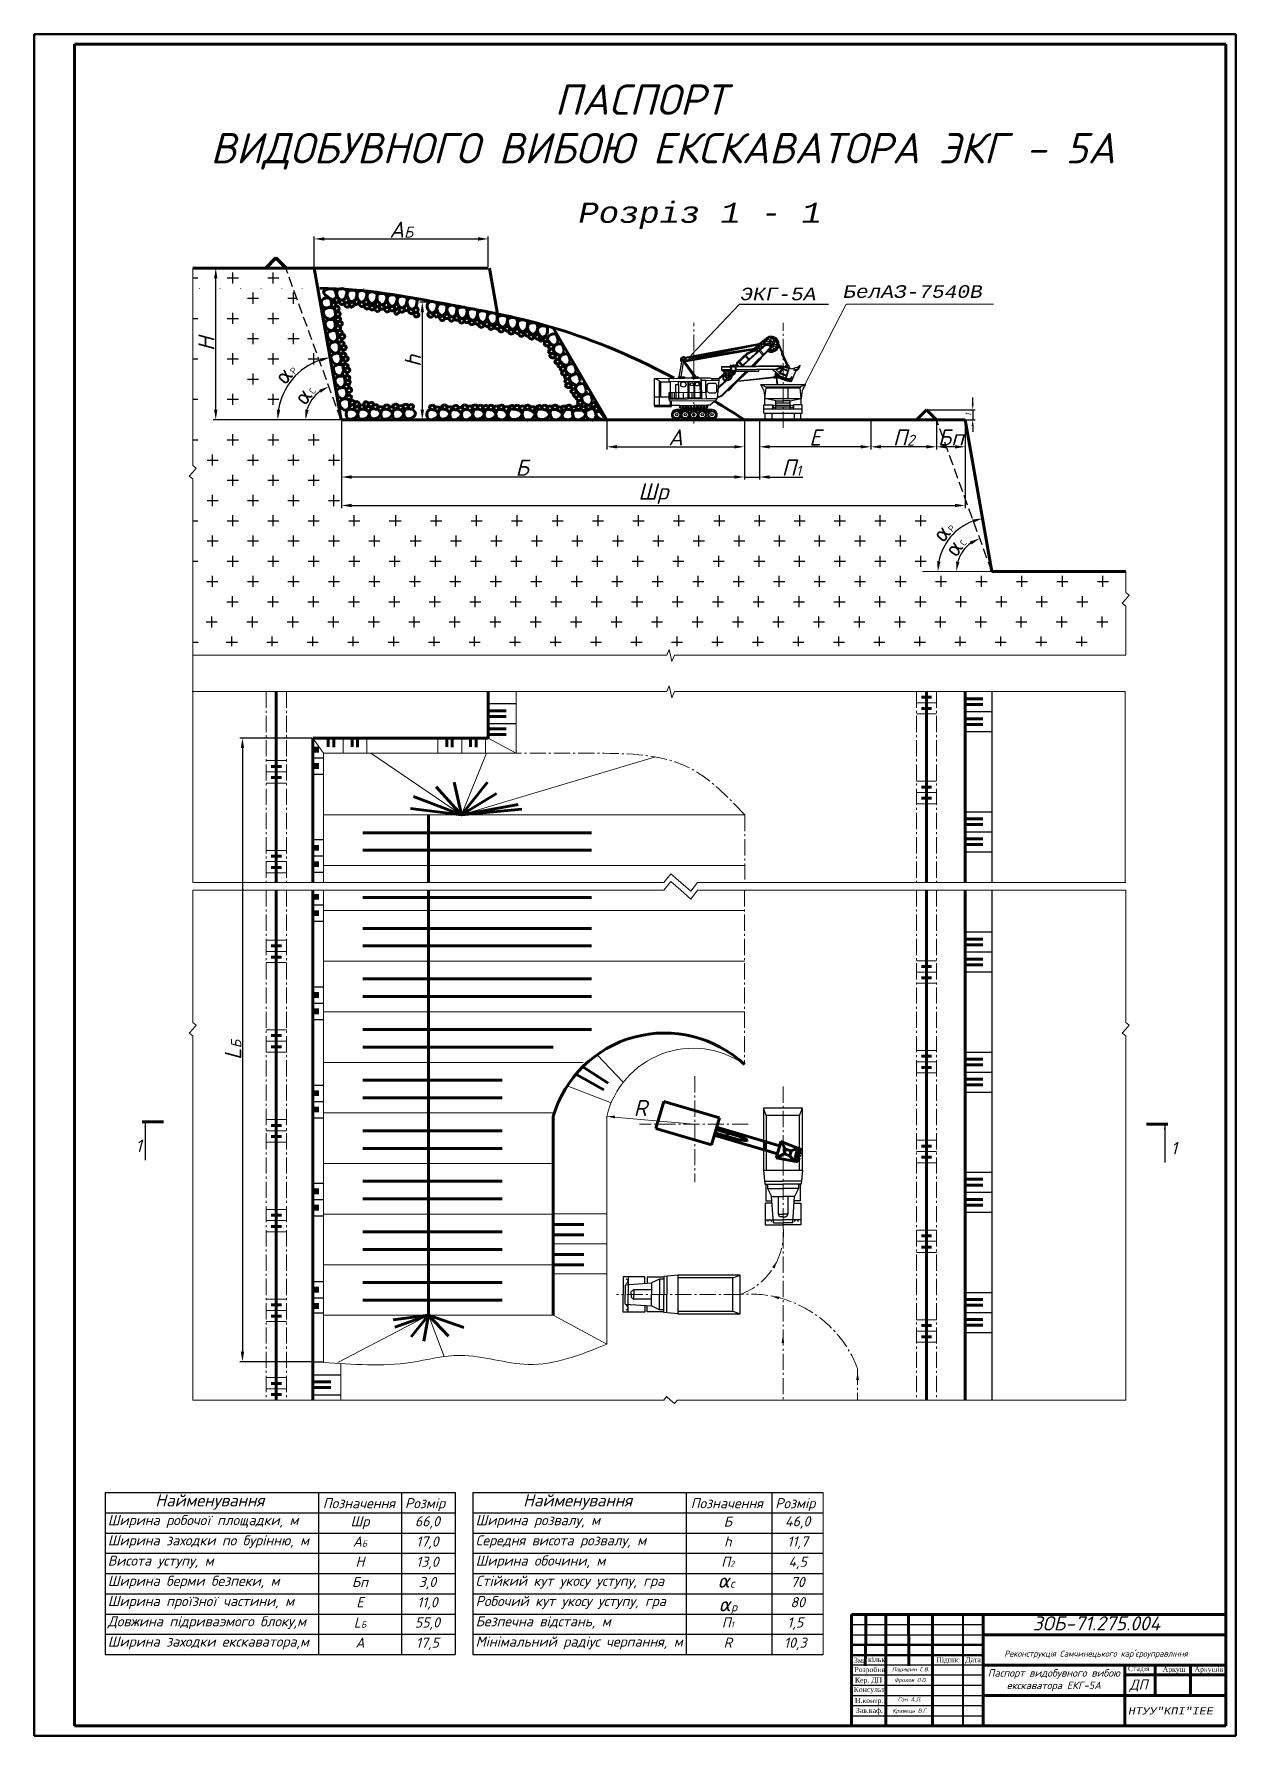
# Model space of a CAD drawing. Header units: millimetres. Extents: x 1555 to 5750, y -1109 to 1444.
# Drawn here: x 2574 to 3168, y -118 to 723 of the extents above; entities that cross this region are included whole.
import ezdxf

# ---------------------------------------------------------------- set-up
doc = ezdxf.new("R2010")
doc.units = ezdxf.units.MM
for name, pattern in [('ACAD_ISO04W100', [30, 24, -3, 0, -3]), ('gost5', [7, 5, -2, 0]), ('gost6', [12, 8, -1.5, 1, -1.5])]:
    doc.linetypes.add(name, pattern=pattern)
doc.styles.add('GOST', font='GOST.shx', dxfattribs={"oblique": 15})
doc.styles.add('стиль2', font='isocteur.ttf')
doc.dimstyles.new('GOST', dxfattribs={"dimscale": 0, "dimtxt": 3, "dimasz": 3, "dimexe": 1.25, "dimexo": 0, "dimtad": 1, "dimtoh": 1, "dimdec": 3, "dimdsep": 46, "dimtxsty": 'GOST', "dimcen": 5, "dimadec": 3, "dimazin": 2, "dimtfac": 1, "dimtdec": 4, "dimtmove": 1, "dimatfit": 3, "dimfxl": 1, "dimtolj": 1, "dimtzin": 0, "dimarcsym": 0})
doc.dimstyles.new('ISO-25', dxfattribs={"dimtxt": 2.5, "dimasz": 2.5, "dimexe": 1.25, "dimexo": 0.625, "dimtad": 1, "dimtxsty": 'Standard', "dimcen": 2.5, "dimadec": 0, "dimazin": 0, "dimtfac": 1, "dimtmove": 0, "dimatfit": 3, "dimfxl": 1, "dimarcsym": 0})

msp = doc.modelspace()

# ---------------------------------------------------------------- texts
at = {"color": 0, "lineweight": 20, "attachment_point": 1}
for s, insert, char_height, width in [('{\\fISOCPEUR|b0|i1|c204|p34;ПАСПОРТ}', (2830.7956, 698.0718), 15, 99.958078), ('{\\fISOCPEUR|b0|i1|c204|p34;ВИДОБУВНОГО ВИБОЮ ЕКСКАВАТОРА ЭКГ - 5А\\fTahoma|b0|i0|c204|p32;\\P              }', (2660.7253, 674.0976), 15, 489.879887), ('{\\fISOCPEUR|b0|i1|c0|p34;R}', (2869.8026, 196.271), 8, 12.95371), ('{\\fISOCPEUR|b0|i1|c0|p34;1}', (2623.6472, 176.7551), 6.25, 8.2112), ('{\\fISOCPEUR|b0|i1|c0|p34;1}', (3135.2989, 175.5951), 6.25, 8.2112)]:
    msp.add_mtext(s, dxfattribs=dict(at, insert=insert, char_height=char_height, width=width))
at = {"color": 0, "lineweight": 30, "attachment_point": 1, "style": 'стиль2'}
for s, insert, char_height, width in [('{\\fISOCTEUR|b0|i1|c204|p49;Розріз \\fISOCTEUR|b0|i1|c0|p49;1 - 1}', (2842.6074, 639.7315), 10, 679.055), ('{\\fISOCTEUR|b0|i1|c204|p49;БелАЗ-7540В}', (2973.4429, 598.882), 6.25, 84.836709)]:
    msp.add_mtext(s, dxfattribs=dict(at, insert=insert, char_height=char_height, width=width))
at = {"color": 0, "linetype": 'ACAD_ISO04W100', "lineweight": 30, "insert": (2922.5756, 597.6819), "char_height": 6.25, "width": 31.523108, "attachment_point": 1, "style": 'стиль2'}
msp.add_mtext('{\\fISOCTEUR|b0|i1|c204|p49;ЭКГ-5А}', dxfattribs=at)
at = {"color": 0}
for s, insert, char_height, width, attachment_point in [('{\\fISOCPEUR|b0|i1|c204|p34;Найменування}', (2633.4343, 1.4409), 6, 59.201769, 1), ('{\\fISOCPEUR|b0|i1|c204|p34;Найменування}', (2815.2267, 1.4409), 6, 59.201769, 1), ('{\\fISOCPEUR|b0|i1|c204|p34;Позначення}', (2716.2253, -0.4831), 5, 57.026097, 1), ('{\\fISOCPEUR|b0|i1|c204|p34;Розмір}', (2756.8337, -0.4831), 5, 24.797955, 1), ('{\\fISOCPEUR|b0|i1|c204|p34;Позначення}', (2898.0178, -0.4831), 5, 57.026097, 1), ('{\\fISOCPEUR|b0|i1|c204|p34;Розмір}', (2939.8085, -0.4831), 5, 24.797955, 1), ('{\\fISOCPEUR|b0|i1|c204|p34;Ширина робочої площадки, м}', (2609.9631, -8.8455), 5, 116.105338, 1), ('{\\fISOCPEUR|b0|i1|c204|p34;Шр}', (2734.5735, -9.4155), 5, 41.04762, 2), ('{\\fISOCPEUR|b0|i1|c204|p34;66,0}', (2767.9302, -9.4155), 5, 26.100059, 2), ('{\\fISOCPEUR|b0|i1|c204|p34;Ширина розвалу, м}', (2791.7555, -8.8455), 5, 116.105338, 1), ('{\\fISOCPEUR|b0|i1|c204|p34;Б}', (2916.3659, -9.5662), 5, 41.04762, 2), ('{\\fISOCPEUR|b0|i1|c204|p34;46,0}', (2950.905, -9.4155), 5, 26.100059, 2), ('{\\fISOCPEUR|b0|i1|c204|p34;Ширина заходки по бурінню, м}', (2609.9631, -18.8455), 5, 116.105338, 1), ('{\\fISOCPEUR|b0|i1|c204|p34;А\\H0.6x;Б}', (2734.5735, -19.4155), 5, 41.04762, 2), ('{\\fISOCPEUR|b0|i1|c0|p34;17\\fISOCPEUR|b0|i1|c204|p34;,0}', (2767.9302, -19.4155), 5, 26.100059, 2), ('{\\fISOCPEUR|b0|i1|c204|p34;Середня висота розвалу, м}', (2791.7555, -18.8455), 5, 116.105338, 1), ('{\\fISOCPEUR|b0|i1|c0|p34;h}', (2916.3659, -19.4155), 5, 41.04762, 2), ('{\\fISOCPEUR|b0|i1|c204|p34;11,7}', (2950.905, -19.4155), 5, 26.100059, 2), ('{\\fISOCPEUR|b0|i1|c204|p34;Висота уступу, м}', (2609.9631, -28.8455), 5, 116.105338, 1), ('{\\fISOCPEUR|b0|i1|c204|p34;Н}', (2734.5735, -29.4155), 5, 41.04762, 2), ('{\\fISOCPEUR|b0|i1|c204|p34;13,0}', (2767.9302, -29.4155), 5, 26.100059, 2), ('{\\fISOCPEUR|b0|i1|c204|p34;Ширина обочини, м}', (2791.7555, -28.8455), 5, 116.105338, 1), ('{\\fISOCPEUR|b0|i1|c204|p34;П\\H0.6x;2}', (2916.3659, -29.4155), 5, 41.04762, 2), ('{\\fISOCPEUR|b0|i1|c204|p34;4,5}', (2950.905, -29.4155), 5, 26.100059, 2), ('{\\fISOCPEUR|b0|i1|c204|p34;Ширина берми безпеки, м}', (2609.9631, -38.8455), 5, 116.105338, 1), ('{\\fISOCPEUR|b0|i1|c204|p34;Бп}', (2734.5735, -39.4155), 5, 41.04762, 2), ('{\\fISOCPEUR|b0|i1|c204|p34;3,0}', (2767.9302, -39.4155), 5, 26.100059, 2), ('{\\fISOCPEUR|b0|i1|c204|p34;Стійкий кут укосу уступу, гра}', (2791.7555, -38.8455), 5, 116.105338, 1), ('{\\fISOCPEUR|b0|i1|c0|p32;α\\fISOCPEUR|b0|i1|c204|p32;\\H0.6x;с}', (2915.4513, -37.737), 7, 36.781256, 2), ('{\\fISOCPEUR|b0|i1|c204|p34;70}', (2950.905, -39.4155), 5, 26.100059, 2), ('{\\fISOCPEUR|b0|i1|c204|p34;Ширина проїзної частини\\fISOCPEUR|b0|i1|c0|p34;, \\fISOCPEUR|b0|i1|c204|p34;м}', (2609.9631, -48.8455), 5, 116.105338, 1), ('{\\fISOCPEUR|b0|i1|c204|p32;Е}', (2734.5735, -49.4155), 5, 41.04762, 2), ('{\\fISOCPEUR|b0|i1|c204|p34;11,0}', (2767.9302, -49.4155), 5, 26.100059, 2), ('{\\fISOCPEUR|b0|i1|c204|p34;Робочий кут укосу уступу, гра}', (2791.7555, -48.8455), 5, 116.105338, 1), ('{\\fISOCPEUR|b0|i1|c204|p34;80}', (2950.905, -49.4155), 5, 26.100059, 2), ('{\\fISOCPEUR|b0|i1|c204|p34;Довжина підриваэмого блоку\\fISOCPEUR|b0|i1|c0|p34;,\\fISOCPEUR|b0|i1|c204|p34;м}', (2609.9631, -58.8455), 5, 116.105338, 1), ('{\\fISOCPEUR|b0|i1|c204|p34;Безпечна відстань\\fISOCPEUR|b0|i1|c0|p34;,\\fISOCPEUR|b0|i1|c204|p34; м}', (2791.7555, -58.8455), 5, 116.105338, 1), ('{\\fISOCPEUR|b0|i1|c0|p32;α\\fISOCPEUR|b0|i1|c204|p32;\\H0.6x;р}', (2916.3659, -49.4155), 7, 41.04762, 2), ('{\\fISOCPEUR|b0|i1|c0|p32;L\\fISOCPEUR|b0|i1|c204|p32;\\H0.6x;Б}', (2734.5735, -59.4155), 5, 41.04762, 2), ('{\\fISOCPEUR|b0|i1|c204|p34;55,0}', (2767.9302, -59.4155), 5, 26.100059, 2), ('{\\fISOCPEUR|b0|i1|c204|p32;П\\H0.6x;1}', (2916.3659, -59.4155), 5, 41.04762, 2), ('{\\fISOCPEUR|b0|i1|c204|p34;1,5}', (2949.7226, -59.4155), 5, 26.100059, 2), ('{\\fISOCPEUR|b0|i1|c204|p34;Ширина заходки екскаватора\\fISOCPEUR|b0|i1|c0|p34;,\\fISOCPEUR|b0|i1|c204|p34;м}', (2609.9631, -68.8455), 5, 116.105338, 1), ('{\\fISOCPEUR|b0|i1|c204|p32;А}', (2734.5735, -69.4155), 5, 41.04762, 2), ('{\\fISOCPEUR|b0|i1|c204|p34;17,5}', (2767.9302, -69.4155), 5, 26.100059, 2), ('{\\fISOCPEUR|b0|i1|c204|p34;Мінімальний радіус черпання\\fISOCPEUR|b0|i1|c0|p34;,\\fISOCPEUR|b0|i1|c204|p34; м}', (2791.7555, -68.8455), 5, 116.105338, 1), ('{\\fISOCPEUR|b0|i1|c0|p32;R}', (2916.3659, -69.4155), 5, 41.04762, 2), ('{\\fISOCPEUR|b0|i1|c204|p34;10,3}', (2949.7226, -69.4155), 5, 26.100059, 2)]:
    msp.add_mtext(s, dxfattribs=dict(at, insert=insert, char_height=char_height, width=width, attachment_point=attachment_point))
at = {"color": 0, "lineweight": 30}
for s, insert, char_height, width, attachment_point in [('{\\fISOCPEUR|b0|i1|c204|p34;\\H1.1667x;\\C256;ЗОБ-\\fISOCPEUR|b0|i1|c0|p34;7\\fISOCPEUR|b0|i1|c204|p34;1.\\fISOCPEUR|b0|i1|c0|p34;275\\fISOCPEUR|b0|i1|c204|p34;.\\fISOCPEUR|b0|i1|c0|p34;0\\fISOCPEUR|b0|i1|c204|p34;04}', (3098.5277, -58.8676), 6, 57.974266, 2), ('\\pi2;{\\fISOCPEUR|b0|i1|c204|p34;\\C256;Ліщишин С.В.}', (3005.6465, -84.021), 2, 23, 2), ('\\pi2;{\\fISOCPEUR|b0|i1|c204|p34;\\C256;Фролов О.О.}', (3005.6465, -89.3827), 2, 23, 2), ('{\\fISOCPEUR|b0|i1|c204|p34;Паспорт видобувного вибою екскаватора ЕКГ-5А}', (3077.5084, -85.0032), 3.7, 70, 2), ('\\pi2;{\\fISOCPEUR|b0|i1|c204|p34;\\C256;Ган А.Л.}', (3005.1639, -98.9004), 2, 23, 2), ('\\pi2;{\\fISOCPEUR|b0|i1|c204|p34;\\C256;Кравець В.Г.}', (3005.4052, -104.5033), 2, 23, 2), ('{\\fISOCTEUR|b0|i1|c204|p49;НТУУ"КПІ"ІЕЕ}', (3114.3772, -103.8522), 3.5, 46.664098, 1)]:
    msp.add_mtext(s, dxfattribs=dict(at, insert=insert, char_height=char_height, width=width, attachment_point=attachment_point))
at = {"lineweight": 20, "attachment_point": 1}
for s, insert, char_height, width in [("\\pi10.515;{\\fISOCPEUR|b0|i1|c204|p34;Реконструкція Самчинецького кар\\fISOCPEUR|b0|i1|c0|p34;'\\fISOCPEUR|b0|i1|c204|p34;єроуправління}", (3042.5084, -75.8343), 3, 120), ('{\\fTimes New Roman|b0|i0|c204|p18;Зм.}', (2978.7506, -79.3634), 2.5, 16.045455), ('{\\fTimes New Roman|b0|i0|c204|p18;Розробив}', (2978.9441, -83.9326), 2.5, 16.045455), ('{\\fTimes New Roman|b0|i0|c204|p18;кільк.}', (2985.6863, -78.9699), 2.5, 16.045455), ('{\\fTimes New Roman|b0|i0|c204|p18;Підпис}', (3019.3729, -79.0907), 2.5, 16.045455), ('{\\fTimes New Roman|b0|i0|c204|p18;Дата}', (3033.7642, -79.0477), 2.5, 16.045455), ('{\\fTimes New Roman|b0|i0|c204|p18;Стадія}', (3114.1484, -83.4672), 2.5, 16.045455), ('{\\fTimes New Roman|b0|i0|c204|p18;Аркуш}', (3131.3048, -83.8135), 2.5, 14.281042), ('{\\fTimes New Roman|b0|i0|c204|p18;Аркушів}', (3146.9999, -83.7523), 2.5, 16.045455), ('{\\fTimes New Roman|b0|i0|c204|p18;Кер. ДП}', (2979.2001, -89.091), 2.5, 16.045455), ('{\\fISOCPEUR|b0|i1|c204|p34;ДП}', (3114.8988, -90.098), 5, 16.045455), ('{\\fTimes New Roman|b0|i0|c204|p18;Консульт}', (2978.5565, -93.7632), 2.5, 16.045455), ('{\\fTimes New Roman|b0|i0|c204|p18;Н.контр.}', (2979.2001, -99.2364), 2.5, 16.045455), ('{\\fTimes New Roman|b0|i0|c204|p18;Зав.каф\\fTimes New Roman|b0|i1|c204|p18;.}', (2979.7256, -104.1275), 2.5, 16.045455)]:
    msp.add_mtext(s, dxfattribs=dict(at, insert=insert, char_height=char_height, width=width))

# ---------------------------------------------------------------- blocks, each defined once
blk = doc.blocks.new('*D36')
at = {"color": 0, "lineweight": -2, "transparency": 16777216}
for p, q in [((2711.99, 607.99), (2711.99, 622.99)), ((2797.99, 607.99), (2797.99, 622.99)), ((2716.99, 621.74), (2792.99, 621.74))]:
    blk.add_line(p, q, dxfattribs=at)
at = {"color": 0, "lineweight": 25, "transparency": 16777216}
for points in [[(2716.99, 622.58), (2716.99, 620.91), (2711.99, 621.74)], [(2792.99, 622.58), (2792.99, 620.91), (2797.99, 621.74)]]:
    blk.add_solid(points, dxfattribs=at)
at = {"layer": 'Defpoints', "color": 0, "lineweight": 25, "transparency": 16777216}
for p in [(2797.99, 621.74), (2711.99, 607.36), (2797.99, 607.36)]:
    blk.add_point(p, dxfattribs=at)
at = {"color": 0, "transparency": 16777216, "insert": (2754.99, 626.37), "char_height": 8, "attachment_point": 5}
blk.add_mtext('{\\fISOCPEUR|b0|i1|c204|p34;А\\H0.68x;Б}', dxfattribs=at)
blk = doc.blocks.new('*D37')
at = {"color": 0, "lineweight": -2, "transparency": 16777216}
for p, q in [((2772.4, 590.49), (2764.14, 590.49)), ((2765.39, 585.49), (2765.39, 537.36)), ((2772.4, 532.36), (2764.14, 532.36))]:
    blk.add_line(p, q, dxfattribs=at)
at = {"color": 0, "lineweight": 25, "transparency": 16777216}
for points in [[(2764.56, 585.49), (2766.22, 585.49), (2765.39, 590.49)], [(2764.56, 537.36), (2766.22, 537.36), (2765.39, 532.36)]]:
    blk.add_solid(points, dxfattribs=at)
at = {"layer": 'Defpoints', "color": 0, "lineweight": 25, "transparency": 16777216}
for p in [(2773.03, 590.49), (2765.39, 532.36), (2773.03, 532.36)]:
    blk.add_point(p, dxfattribs=at)
at = {"color": 0, "transparency": 16777216, "insert": (2760.76, 561.43), "char_height": 8, "attachment_point": 5, "rotation": 90}
blk.add_mtext('{\\fISOCPEUR|b0|i1|c0|p34;h}', dxfattribs=at)
blk = doc.blocks.new('*D47')
at = {"color": 0, "lineweight": -2, "transparency": 16777216}
for p, q in [((2710.74, 375.13), (2675.26, 375.13)), ((2676.51, 370.13), (2676.51, 71.89)), ((2710.74, 66.89), (2675.26, 66.89))]:
    blk.add_line(p, q, dxfattribs=at)
at = {"color": 0, "lineweight": 25, "transparency": 16777216}
for points in [[(2675.67, 370.13), (2677.34, 370.13), (2676.51, 375.13)], [(2675.67, 71.89), (2677.34, 71.89), (2676.51, 66.89)]]:
    blk.add_solid(points, dxfattribs=at)
at = {"layer": 'Defpoints', "color": 0, "lineweight": 25, "transparency": 16777216}
for p in [(2711.37, 375.13), (2676.51, 66.89), (2711.37, 66.89)]:
    blk.add_point(p, dxfattribs=at)
at = {"color": 0, "transparency": 16777216, "insert": (2671.88, 221.01), "char_height": 8, "attachment_point": 5, "rotation": 90}
blk.add_mtext('{\\fISOCPEUR|b0|i1|c0|p34;L\\fISOCPEUR|b0|i1|c204|p34;\\H0.625x;Б}', dxfattribs=at)
blk = doc.blocks.new('*D38')
at = {"color": 0, "lineweight": -2, "transparency": 16777216}
blk.add_line((2696.67, 532.36), (2692.67, 532.36), dxfattribs=at)
blk.add_arc((2725.22, 532.36), 31.3, 109.16331, 170.83669, dxfattribs=at)
at = {"color": 0, "lineweight": 25, "transparency": 16777216}
for points in [[(2714.73, 562.73), (2715.15, 561.12), (2719.78, 563.19)], [(2695.15, 537.28), (2693.49, 537.41), (2693.92, 532.36)]]:
    blk.add_solid(points, dxfattribs=at)
at = {"layer": 'Defpoints', "color": 0, "lineweight": 25, "transparency": 16777216}
for p in [(2711.99, 607.36), (2706.53, 557.47), (2697.3, 532.36), (2725.22, 532.36), (2725.22, 532.36)]:
    blk.add_point(p, dxfattribs=at)
at = {"color": 0, "transparency": 16777216, "insert": (2697.7, 555.45), "char_height": 8, "attachment_point": 5, "rotation": 50}
blk.add_mtext('{\\fISOCPEUR|b0|i0|c204|p34;α\\H0.4063x;Р}', dxfattribs=at)
blk = doc.blocks.new('*D39')
at = {"color": 0, "lineweight": -2, "transparency": 16777216}
blk.add_arc((2725.22, 532.36), 17.53, 126.39833, 163.60167, dxfattribs=at)
at = {"color": 0, "lineweight": 25, "transparency": 16777216}
for points in [[(2714.42, 547.21), (2715.21, 545.74), (2719.22, 548.84)], [(2709.23, 537.19), (2707.58, 537.43), (2707.69, 532.36)]]:
    blk.add_solid(points, dxfattribs=at)
at = {"layer": 'Defpoints', "color": 0, "lineweight": 25, "transparency": 16777216}
for p in [(2697.92, 607.36), (2713.19, 545.11), (2697.3, 532.36), (2725.22, 532.36), (2725.22, 532.36)]:
    blk.add_point(p, dxfattribs=at)
at = {"color": 0, "transparency": 16777216, "insert": (2707.07, 545.07), "char_height": 8, "attachment_point": 5, "rotation": 55}
blk.add_mtext('{\\fISOCPEUR|b0|i0|c204|p34;α\\fISOCPEUR|b0|i0|c0|p34;\\H0.4x;C}', dxfattribs=at)
blk = doc.blocks.new('*D40')
at = {"color": 0, "lineweight": -2, "transparency": 16777216}
for p, q in [((2987.05, 531.74), (2987.05, 517.78)), ((3019.55, 531.74), (3019.55, 517.78)), ((3014.55, 519.03), (2992.05, 519.03))]:
    blk.add_line(p, q, dxfattribs=at)
at = {"color": 0, "lineweight": 25, "transparency": 16777216}
for points in [[(2992.05, 519.86), (2992.05, 518.2), (2987.05, 519.03)], [(3014.55, 519.86), (3014.55, 518.2), (3019.55, 519.03)]]:
    blk.add_solid(points, dxfattribs=at)
at = {"layer": 'Defpoints', "color": 0, "lineweight": 25, "transparency": 16777216}
for p in [(2987.05, 532.36), (3019.55, 532.36), (2987.05, 519.03)]:
    blk.add_point(p, dxfattribs=at)
at = {"color": 0, "transparency": 16777216, "insert": (3003.3, 523.66), "char_height": 8, "attachment_point": 5}
blk.add_mtext('{\\fISOCPEUR|b0|i1|c204|p34;П\\H0.6667x;2}', dxfattribs=at)
blk = doc.blocks.new('*D41')
at = {"color": 0, "lineweight": -2, "transparency": 16777216}
blk.add_arc((3046.85, 457.36), 17.53, 126.39833, 163.60167, dxfattribs=at)
at = {"color": 0, "lineweight": 25, "transparency": 16777216}
for points in [[(3036.05, 472.21), (3036.84, 470.74), (3040.85, 473.84)], [(3030.86, 462.19), (3029.21, 462.43), (3029.32, 457.36)]]:
    blk.add_solid(points, dxfattribs=at)
at = {"layer": 'Defpoints', "color": 0, "lineweight": 25, "transparency": 16777216}
for p in [(3019.55, 532.36), (3034.82, 470.11), (3018.93, 457.36), (3046.85, 457.36), (3046.85, 457.36)]:
    blk.add_point(p, dxfattribs=at)
at = {"color": 0, "transparency": 16777216, "insert": (3028.7, 470.07), "char_height": 8, "attachment_point": 5, "rotation": 55}
blk.add_mtext('{\\fISOCPEUR|b0|i0|c204|p34;α\\fISOCPEUR|b0|i0|c0|p34;\\H0.4x;C}', dxfattribs=at)
blk = doc.blocks.new('*D42')
at = {"color": 0, "lineweight": -2, "transparency": 16777216}
blk.add_arc((3046.85, 457.36), 26.67, 110.75659, 169.24341, dxfattribs=at)
at = {"color": 0, "lineweight": 25, "transparency": 16777216}
for points in [[(3037.18, 483.11), (3037.62, 481.5), (3042.22, 483.63)], [(3021.48, 462.26), (3019.82, 462.42), (3020.18, 457.36)]]:
    blk.add_solid(points, dxfattribs=at)
at = {"layer": 'Defpoints', "color": 0, "lineweight": 25, "transparency": 16777216}
for p in [(3033.63, 532.36), (3030.92, 478.76), (3018.93, 457.36), (3046.85, 457.36), (3046.85, 457.36)]:
    blk.add_point(p, dxfattribs=at)
at = {"color": 0, "transparency": 16777216, "insert": (3022.88, 477.48), "char_height": 8, "attachment_point": 5, "rotation": 50}
blk.add_mtext('{\\fISOCPEUR|b0|i0|c204|p34;α\\H0.4063x;Р}', dxfattribs=at)
blk = doc.blocks.new('*D43')
at = {"color": 0, "lineweight": -2, "transparency": 16777216}
for p, q in [((2711.37, 607.36), (2662.06, 607.36)), ((2663.31, 537.36), (2663.31, 602.36)), ((2752.52, 532.36), (2662.06, 532.36))]:
    blk.add_line(p, q, dxfattribs=at)
at = {"color": 0, "lineweight": 25, "transparency": 16777216}
for points in [[(2662.48, 602.36), (2664.14, 602.36), (2663.31, 607.36)], [(2662.48, 537.36), (2664.14, 537.36), (2663.31, 532.36)]]:
    blk.add_solid(points, dxfattribs=at)
at = {"layer": 'Defpoints', "color": 0, "lineweight": 25, "transparency": 16777216}
for p in [(2663.31, 607.36), (2711.99, 607.36), (2753.14, 532.36)]:
    blk.add_point(p, dxfattribs=at)
at = {"color": 0, "transparency": 16777216, "insert": (2658.69, 569.86), "char_height": 8, "attachment_point": 5, "rotation": 90}
blk.add_mtext('{\\fISOCPEUR|b0|i1|c0|p34;H}', dxfattribs=at)
blk = doc.blocks.new('*D44')
at = {"color": 0, "lineweight": -2, "transparency": 16777216}
for p, q in [((2725.43, 531.74), (2725.43, 502.85)), ((2924.55, 531.74), (2924.55, 502.85)), ((2919.55, 504.1), (2730.43, 504.1))]:
    blk.add_line(p, q, dxfattribs=at)
at = {"color": 0, "lineweight": 25, "transparency": 16777216}
for points in [[(2730.43, 504.94), (2730.43, 503.27), (2725.43, 504.1)], [(2919.55, 504.94), (2919.55, 503.27), (2924.55, 504.1)]]:
    blk.add_solid(points, dxfattribs=at)
at = {"layer": 'Defpoints', "color": 0, "lineweight": 25, "transparency": 16777216}
for p in [(2725.43, 532.36), (2924.55, 532.36), (2725.43, 504.1)]:
    blk.add_point(p, dxfattribs=at)
at = {"color": 0, "transparency": 16777216, "insert": (2814.71, 508.73), "char_height": 8, "attachment_point": 5}
blk.add_mtext('{\\fISOCPEUR|b0|i1|c204|p34;Б}', dxfattribs=at)
blk = doc.blocks.new('*D45')
at = {"color": 0, "lineweight": -2, "transparency": 16777216}
for p, q in [((3019.55, 531.74), (3019.55, 517.78)), ((3033.63, 531.74), (3033.63, 517.78)), ((3028.63, 519.03), (3024.55, 519.03))]:
    blk.add_line(p, q, dxfattribs=at)
at = {"color": 0, "lineweight": 25, "transparency": 16777216}
for points in [[(3024.55, 519.86), (3024.55, 518.2), (3019.55, 519.03)], [(3028.63, 519.86), (3028.63, 518.2), (3033.63, 519.03)]]:
    blk.add_solid(points, dxfattribs=at)
at = {"layer": 'Defpoints', "color": 0, "lineweight": 25, "transparency": 16777216}
for p in [(3019.55, 532.36), (3033.63, 532.36), (3019.55, 519.03)]:
    blk.add_point(p, dxfattribs=at)
at = {"color": 0, "transparency": 16777216, "insert": (3026.59, 523.66), "char_height": 8, "attachment_point": 5}
blk.add_mtext('{\\fISOCPEUR|b0|i1|c204|p34;Бп}', dxfattribs=at)
blk = doc.blocks.new('*D32')
at = {"color": 0, "lineweight": -2, "transparency": 16777216}
for p, q in [((2725.43, 531.11), (2725.43, 488.79)), ((3033.63, 531.74), (3033.63, 488.79)), ((2730.43, 490.04), (3028.63, 490.04))]:
    blk.add_line(p, q, dxfattribs=at)
at = {"color": 0, "lineweight": 25, "transparency": 16777216}
for points in [[(2730.43, 490.87), (2730.43, 489.21), (2725.43, 490.04)], [(3028.63, 490.87), (3028.63, 489.21), (3033.63, 490.04)]]:
    blk.add_solid(points, dxfattribs=at)
at = {"layer": 'Defpoints', "color": 0, "lineweight": 25, "transparency": 16777216}
for p in [(2725.43, 531.74), (3033.63, 532.36), (3033.63, 490.04)]:
    blk.add_point(p, dxfattribs=at)
at = {"color": 0, "transparency": 16777216, "insert": (2879.53, 495.87), "char_height": 8, "attachment_point": 5}
blk.add_mtext('{\\fISOCPEUR|b0|i1|c204|p34;Шр}', dxfattribs=at)
blk = doc.blocks.new('*D33')
at = {"color": 0, "lineweight": -2, "transparency": 16777216}
for p, q in [((2924.55, 531.74), (2924.55, 502.85)), ((2932.05, 531.74), (2932.05, 502.85)), ((2919.55, 504.1), (2914.55, 504.1)), ((2924.55, 504.1), (2932.05, 504.1)), ((2937.05, 504.1), (2953.51, 504.1))]:
    blk.add_line(p, q, dxfattribs=at)
at = {"color": 0, "lineweight": 25, "transparency": 16777216}
for points in [[(2919.55, 504.94), (2919.55, 503.27), (2924.55, 504.1)], [(2937.05, 504.94), (2937.05, 503.27), (2932.05, 504.1)]]:
    blk.add_solid(points, dxfattribs=at)
at = {"layer": 'Defpoints', "color": 0, "lineweight": 25, "transparency": 16777216}
for p in [(2924.55, 532.36), (2932.05, 532.36), (2932.05, 504.1)]:
    blk.add_point(p, dxfattribs=at)
at = {"color": 0, "transparency": 16777216, "insert": (2947.78, 508.73), "char_height": 8, "attachment_point": 5}
blk.add_mtext('{\\fISOCPEUR|b0|i1|c204|p34;П\\H0.625x;1}', dxfattribs=at)
blk = doc.blocks.new('*D34')
at = {"color": 0, "lineweight": -2, "transparency": 16777216}
for p, q in [((2987.05, 531.74), (2987.05, 517.78)), ((2932.05, 526.04), (2932.05, 517.78)), ((2982.05, 519.03), (2937.05, 519.03))]:
    blk.add_line(p, q, dxfattribs=at)
at = {"color": 0, "lineweight": 25, "transparency": 16777216}
for points in [[(2937.05, 519.86), (2937.05, 518.2), (2932.05, 519.03)], [(2982.05, 519.86), (2982.05, 518.2), (2987.05, 519.03)]]:
    blk.add_solid(points, dxfattribs=at)
at = {"layer": 'Defpoints', "color": 0, "lineweight": 25, "transparency": 16777216}
for p in [(2987.05, 532.36), (2932.05, 526.66), (2932.05, 519.03)]:
    blk.add_point(p, dxfattribs=at)
at = {"color": 0, "transparency": 16777216, "insert": (2959.55, 523.66), "char_height": 8, "attachment_point": 5}
blk.add_mtext('{\\fISOCPEUR|b0|i1|c204|p34;Е}', dxfattribs=at)
blk = doc.blocks.new('*D35')
at = {"color": 0, "lineweight": -2, "transparency": 16777216}
for p, q in [((2856.55, 531.74), (2856.55, 517.78)), ((2924.55, 531.74), (2924.55, 517.78)), ((2861.55, 519.03), (2919.55, 519.03))]:
    blk.add_line(p, q, dxfattribs=at)
at = {"color": 0, "lineweight": 25, "transparency": 16777216}
for points in [[(2861.55, 519.86), (2861.55, 518.2), (2856.55, 519.03)], [(2919.55, 519.86), (2919.55, 518.2), (2924.55, 519.03)]]:
    blk.add_solid(points, dxfattribs=at)
at = {"layer": 'Defpoints', "color": 0, "lineweight": 25, "transparency": 16777216}
for p in [(2856.55, 532.36), (2924.55, 532.36), (2924.55, 519.03)]:
    blk.add_point(p, dxfattribs=at)
at = {"color": 0, "transparency": 16777216, "insert": (2890.55, 523.66), "char_height": 8, "attachment_point": 5}
blk.add_mtext('{\\fISOCPEUR|b0|i1|c204|p34;А}', dxfattribs=at)
blk = doc.blocks.new('*D46')
at = {"color": 0, "lineweight": -2, "transparency": 16777216}
for p, q in [((3037.41, 540.36), (3037.41, 543.36)), ((3014.55, 537.36), (3038.66, 537.36)), ((3019.24, 532.36), (3038.66, 532.36)), ((3037.41, 537.36), (3037.41, 532.36)), ((3037.41, 529.36), (3037.41, 526.36))]:
    blk.add_line(p, q, dxfattribs=at)
at = {"color": 0, "lineweight": 25, "transparency": 16777216}
for points in [[(3036.91, 540.36), (3037.91, 540.36), (3037.41, 537.36)], [(3036.91, 529.36), (3037.91, 529.36), (3037.41, 532.36)]]:
    blk.add_solid(points, dxfattribs=at)
at = {"layer": 'Defpoints', "color": 0, "lineweight": 25, "transparency": 16777216}
for p in [(3014.55, 537.36), (3019.24, 532.36), (3037.41, 532.36)]:
    blk.add_point(p, dxfattribs=at)
at = {"color": 0, "lineweight": 20, "transparency": 16777216, "insert": (3035.29, 534.86), "char_height": 3, "attachment_point": 5, "rotation": 90, "style": 'GOST'}
blk.add_mtext('\\A1;{\\Fgost.shx;1}', dxfattribs=at)

# ---------------------------------------------------------------- dimensions: what is measured, and where the dimension line sits
at = {"color": 0}
for base, p1, p2, text, override, picture, middle in [((2797.9935, 621.7436), (2711.9935, 607.364), (2797.9935, 607.364), '{\\fISOCPEUR|b0|i1|c204|p34;А\\H0.68x;Б}', {"dimtxt": 8, "dimasz": 5}, '*D36', (2754.9935, 626.3686)), ((3033.6259, 490.0415), (2725.4324, 531.7392), (3033.6259, 532.3643), '{\\fISOCPEUR|b0|i1|c204|p34;Шр}', {"dimtxt": 8, "dimasz": 5, "dimtxsty": 'Standard', "dimclrt": 0}, '*D32', (2879.5291, 495.8665)), ((2924.5527, 519.0302), (2856.5527, 532.3642), (2924.5527, 532.3642), '{\\fISOCPEUR|b0|i1|c204|p34;А}', {"dimtxt": 8, "dimasz": 5, "dimtxsty": 'Standard', "dimclrt": 0}, '*D35', (2890.5527, 523.6552)), ((2932.0527, 519.0302), (2987.0527, 532.3643), (2932.0527, 526.6623), '{\\fISOCPEUR|b0|i1|c204|p34;Е}', {"dimtxt": 8, "dimasz": 5, "dimtxsty": 'Standard', "dimclrt": 0}, '*D34', (2959.5527, 523.6552)), ((2987.0527, 519.0302), (3019.5527, 532.3643), (2987.0527, 532.3643), '{\\fISOCPEUR|b0|i1|c204|p34;П\\H0.6667x;2}', {"dimtxt": 8, "dimasz": 5, "dimclrt": 0}, '*D40', (3003.3027, 523.6552))]:
    dim = msp.add_linear_dim(base=base, p1=p1, p2=p2, text=text, dimstyle='ISO-25', override=override, dxfattribs=at)
    dim.commit()
    dim.dimension.update_dxf_attribs({"geometry": picture, "text_midpoint": middle})
dim = msp.add_linear_dim(base=(2663.3114, 607.364), p1=(2753.14, 532.364), p2=(2711.9935, 607.364), angle=90, text='{\\fISOCPEUR|b0|i1|c0|p34;H}', dimstyle='ISO-25', override={"dimtxt": 8, "dimasz": 5}, dxfattribs=at)
dim.commit()
dim.dimension.update_dxf_attribs({"geometry": '*D43', "text_midpoint": (2663.3114, 569.864), "dimtype": 160})
for base, line1, line2, text, picture, middle in [((2706.5287, 557.4681), ((2725.218, 532.364), (2697.296, 532.364)), ((2725.218, 532.364), (2711.9935, 607.364)), '{\\fISOCPEUR|b0|i0|c204|p34;α\\H0.4063x;Р}', '*D38', (2701.2431, 552.4814)), ((3030.923, 478.7585), ((3046.8505, 457.3643), (3018.9284, 457.3643)), ((3046.8505, 457.3643), (3033.6259, 532.3643)), '{\\fISOCPEUR|b0|i0|c204|p34;α\\H0.4063x;Р}', '*D42', (3026.4185, 474.5087)), ((3034.8208, 470.115), ((3046.8505, 457.3643), (3018.9284, 457.3643)), ((3046.8505, 457.3643), (3019.5527, 532.3643)), '{\\fISOCPEUR|b0|i0|c204|p34;α\\fISOCPEUR|b0|i0|c0|p34;\\H0.4x;C}', '*D41', (3032.4909, 467.4189))]:
    dim = msp.add_angular_dim_2l(base=base, line1=line1, line2=line2, text=text, dimstyle='ISO-25', override={"dimtxt": 8, "dimasz": 5}, dxfattribs=at)
    dim.commit()
    dim.dimension.update_dxf_attribs({"geometry": picture, "text_midpoint": middle, "dimtype": 162})
dim = msp.add_angular_dim_2l(base=(2713.1883, 545.1147), line1=((2725.218, 532.364), (2697.296, 532.364)), line2=((2725.218, 532.364), (2697.9202, 607.364)), text='{\\fISOCPEUR|b0|i0|c204|p34;α\\fISOCPEUR|b0|i0|c0|p34;\\H0.4x;C}', dimstyle='ISO-25', override={"dimtxt": 8, "dimasz": 5}, dxfattribs=at)
dim.commit()
dim.dimension.update_dxf_attribs({"geometry": '*D39', "text_midpoint": (2707.0699, 545.0715)})
dim = msp.add_aligned_dim(p1=(2773.0288, 590.488), p2=(2773.0288, 532.364), distance=-7.6389, text='{\\fISOCPEUR|b0|i1|c0|p34;h}', dimstyle='ISO-25', override={"dimtxt": 8, "dimasz": 5}, dxfattribs=at)
dim.commit()
dim.dimension.update_dxf_attribs({"geometry": '*D37', "text_midpoint": (2760.7649, 561.426)})
at = {"color": 0, "lineweight": 20}
dim = msp.add_linear_dim(base=(3037.4144, 532.3643), p1=(3014.5527, 537.3643), p2=(3019.2413, 532.3643), angle=90, text='{\\Fgost.shx;1}', dimstyle='GOST', override={"dimscale": 1}, dxfattribs=at)
dim.commit()
dim.dimension.update_dxf_attribs({"geometry": '*D46', "text_midpoint": (3035.2894, 534.8643)})
at = {"color": 0}
for base, p1, p2, text, override, picture, middle in [((2725.4324, 504.1044), (2924.5527, 532.364), (2725.4324, 532.3642), '{\\fISOCPEUR|b0|i1|c204|p34;Б}', {"dimtxt": 8, "dimasz": 5, "dimclrt": 0}, '*D44', (2814.7124, 504.1044)), ((2932.0527, 504.1044), (2924.5527, 532.3642), (2932.0527, 532.3643), '{\\fISOCPEUR|b0|i1|c204|p34;П\\H0.625x;1}', {"dimtxt": 8, "dimasz": 5, "dimtxsty": 'Standard', "dimclrt": 0}, '*D33', (2947.7807, 504.1044)), ((3019.5527, 519.0302), (3033.6259, 532.3643), (3019.5527, 532.3643), '{\\fISOCPEUR|b0|i1|c204|p34;Бп}', {"dimtxt": 8, "dimasz": 5, "dimtxsty": 'Standard', "dimclrt": 0}, '*D45', (3026.5893, 519.0302))]:
    dim = msp.add_linear_dim(base=base, p1=p1, p2=p2, text=text, dimstyle='ISO-25', override=override, dxfattribs=at)
    dim.commit()
    dim.dimension.update_dxf_attribs({"geometry": picture, "text_midpoint": middle, "dimtype": 160})
dim = msp.add_linear_dim(base=(2676.5055, 66.8856), p1=(2711.3684, 375.1291), p2=(2711.3684, 66.8856), angle=90, text='{\\fISOCPEUR|b0|i1|c0|p34;L\\fISOCPEUR|b0|i1|c204|p34;\\H0.625x;Б}', dimstyle='ISO-25', override={"dimtxt": 8, "dimasz": 5}, dxfattribs=at)
dim.commit()
dim.dimension.update_dxf_attribs({"geometry": '*D47', "text_midpoint": (2671.8805, 221.0073)})

# ---------------------------------------------------------------- linework, layer by layer
at = {"color": 0}
for p, q in [((2573.5084, 723.0007), (2573.5084, -117.9993)), ((3167.5084, 723.0007), (2573.5084, 723.0007)), ((3167.5084, -117.9993), (3167.5084, 723.0007)), ((2651.9076, 602.4982), (2654.4854, 602.4982)), ((2669.0085, 602.4982), (2674.4854, 602.4982)), ((2671.747, 599.7598), (2671.747, 605.2367)), ((2689.0085, 602.4982), (2694.4854, 602.4982)), ((2691.747, 599.7598), (2691.747, 605.2367)), ((2679.0085, 592.4982), (2684.4854, 592.4982)), ((2681.747, 589.7598), (2681.747, 595.2367)), ((2699.0085, 592.4982), (2703.331, 592.4982)), ((2701.747, 589.7598), (2701.747, 595.2367)), ((2651.9076, 582.4982), (2654.4854, 582.4982)), ((2669.0085, 582.4982), (2674.4854, 582.4982)), ((2671.747, 579.7598), (2671.747, 585.2367)), ((2689.0085, 582.4982), (2694.4854, 582.4982)), ((2691.747, 579.7598), (2691.747, 585.2367)), ((2679.0085, 572.4982), (2684.4854, 572.4982)), ((2681.747, 569.7598), (2681.747, 575.2367)), ((2699.0085, 572.4982), (2704.4854, 572.4982)), ((2701.747, 569.7598), (2701.747, 575.2367)), ((2671.747, 559.7598), (2671.747, 565.2367)), ((2691.747, 559.7598), (2691.747, 565.2367)), ((2711.747, 559.7598), (2711.747, 565.2367)), ((2651.9076, 562.4982), (2654.4854, 562.4982)), ((2669.0085, 562.4982), (2674.4854, 562.4982)), ((2681.747, 549.7598), (2681.747, 555.2367)), ((2689.0085, 562.4982), (2694.4854, 562.4982)), ((2709.0085, 562.4982), (2714.4854, 562.4982)), ((2679.0085, 552.4982), (2684.4854, 552.4982)), ((2651.9076, 542.4982), (2654.4854, 542.4982)), ((2669.0085, 542.4982), (2674.4854, 542.4982)), ((2671.747, 539.7598), (2671.747, 545.2367)), ((2689.0085, 542.4982), (2694.4854, 542.4982)), ((2691.747, 539.7598), (2691.747, 545.2367)), ((2753.14, 532.364), (2725.218, 532.364)), ((2651.9076, 522.4982), (2654.4854, 522.4982)), ((2669.0085, 522.4982), (2674.4854, 522.4982)), ((2671.747, 519.7598), (2671.747, 525.2367)), ((2689.0085, 522.4982), (2694.4854, 522.4982)), ((2691.747, 519.7598), (2691.747, 525.2367)), ((2709.0085, 522.4982), (2714.4854, 522.4982)), ((2711.747, 519.7598), (2711.747, 525.2367)), ((2661.747, 509.7598), (2661.747, 515.2367)), ((2681.747, 509.7598), (2681.747, 515.2367)), ((2701.747, 509.7598), (2701.747, 515.2367)), ((2721.747, 509.7598), (2721.747, 515.2367)), ((2659.0085, 512.4982), (2664.4854, 512.4982)), ((2671.747, 499.7598), (2671.747, 505.2367)), ((2671.747, 499.7598), (2671.747, 505.2367)), ((2679.0085, 512.4982), (2684.4854, 512.4982)), ((2691.747, 499.7598), (2691.747, 505.2367)), ((2691.747, 499.7598), (2691.747, 505.2367)), ((2699.0085, 512.4982), (2704.4854, 512.4982)), ((2711.747, 499.7598), (2711.747, 505.2367)), ((2711.747, 499.7598), (2711.747, 505.2367)), ((2719.0085, 512.4982), (2724.4854, 512.4982)), ((2669.0085, 502.4982), (2674.4854, 502.4982)), ((2689.0085, 502.4982), (2694.4854, 502.4982)), ((2709.0085, 502.4982), (2714.4854, 502.4982)), ((2659.0085, 492.4982), (2664.4854, 492.4982)), ((2661.747, 489.7598), (2661.747, 495.2367)), ((2679.0085, 492.4982), (2684.4854, 492.4982)), ((2681.747, 489.7598), (2681.747, 495.2367)), ((2699.0085, 492.4982), (2704.4854, 492.4982)), ((2701.747, 489.7598), (2701.747, 495.2367)), ((2719.0085, 492.4982), (2724.4854, 492.4982)), ((2721.747, 489.7598), (2721.747, 495.2367)), ((2651.9076, 482.4982), (2654.4854, 482.4982)), ((2669.0085, 482.4982), (2674.4854, 482.4982)), ((2671.747, 479.7598), (2671.747, 485.2367)), ((2689.0085, 482.4982), (2694.4854, 482.4982)), ((2691.747, 479.7598), (2691.747, 485.2367)), ((2709.0085, 482.4982), (2714.4854, 482.4982)), ((2711.747, 479.7598), (2711.747, 485.2367)), ((2729.0085, 482.4982), (2734.4854, 482.4982)), ((2731.747, 479.7598), (2731.747, 485.2367)), ((2749.0085, 482.4982), (2754.4854, 482.4982)), ((2749.4904, 482.4982), (2754.9674, 482.4982)), ((2752.2289, 479.7598), (2752.2289, 485.2367)), ((2769.4904, 482.4982), (2774.9674, 482.4982)), ((2772.2289, 479.7598), (2772.2289, 485.2367)), ((2789.4904, 482.4982), (2794.9674, 482.4982)), ((2792.2289, 479.7598), (2792.2289, 485.2367)), ((2809.4904, 482.4982), (2814.9674, 482.4982)), ((2812.2289, 479.7598), (2812.2289, 485.2367)), ((2829.4904, 482.4982), (2834.9674, 482.4982)), ((2832.2289, 479.7598), (2832.2289, 485.2367)), ((2849.4904, 482.4982), (2854.9674, 482.4982)), ((2852.2289, 479.7598), (2852.2289, 485.2367)), ((2869.4904, 482.4982), (2874.9674, 482.4982)), ((2872.2289, 479.7598), (2872.2289, 485.2367)), ((2889.4904, 482.4982), (2894.9674, 482.4982)), ((2892.2289, 479.7598), (2892.2289, 485.2367)), ((2909.4904, 482.4982), (2914.9674, 482.4982)), ((2912.2289, 479.7598), (2912.2289, 485.2367)), ((2929.3298, 482.4982), (2934.8067, 482.4982)), ((2932.0683, 479.7598), (2932.0683, 485.2367)), ((2949.1692, 482.4982), (2954.6461, 482.4982)), ((2951.9076, 479.7598), (2951.9076, 485.2367)), ((2969.0085, 482.4982), (2974.4854, 482.4982)), ((2971.747, 479.7598), (2971.747, 485.2367)), ((2989.0085, 482.4982), (2994.4854, 482.4982)), ((2991.747, 479.7598), (2991.747, 485.2367)), ((3009.0085, 482.4982), (3014.4854, 482.4982)), ((3011.747, 479.7598), (3011.747, 485.2367)), ((2659.0085, 472.4982), (2664.4854, 472.4982)), ((2661.747, 469.7598), (2661.747, 475.2367)), ((2679.0085, 472.4982), (2684.4854, 472.4982)), ((2681.747, 469.7598), (2681.747, 475.2367)), ((2699.0085, 472.4982), (2704.4854, 472.4982)), ((2701.747, 469.7598), (2701.747, 475.2367)), ((2719.0085, 472.4982), (2724.4854, 472.4982)), ((2721.747, 469.7598), (2721.747, 475.2367)), ((2739.0085, 472.4982), (2744.4854, 472.4982)), ((2739.0085, 472.4982), (2744.4854, 472.4982)), ((2741.747, 469.7598), (2741.747, 475.2367)), ((2741.747, 469.7598), (2741.747, 475.2367)), ((2759.3298, 472.4982), (2764.8067, 472.4982)), ((2762.0683, 469.7598), (2762.0683, 475.2367)), ((2779.3298, 472.4982), (2784.8067, 472.4982)), ((2782.0683, 469.7598), (2782.0683, 475.2367)), ((2799.3298, 472.4982), (2804.8067, 472.4982)), ((2802.0683, 469.7598), (2802.0683, 475.2367)), ((2819.3298, 472.4982), (2824.8067, 472.4982)), ((2822.0683, 469.7598), (2822.0683, 475.2367)), ((2839.3298, 472.4982), (2844.8067, 472.4982)), ((2842.0683, 469.7598), (2842.0683, 475.2367)), ((2859.3298, 472.4982), (2864.8067, 472.4982)), ((2862.0683, 469.7598), (2862.0683, 475.2367)), ((2879.3298, 472.4982), (2884.8067, 472.4982)), ((2882.0683, 469.7598), (2882.0683, 475.2367)), ((2899.3298, 472.4982), (2904.8067, 472.4982)), ((2902.0683, 469.7598), (2902.0683, 475.2367)), ((2919.3298, 472.4982), (2924.8067, 472.4982)), ((2922.0683, 469.7598), (2922.0683, 475.2367)), ((2939.1692, 472.4982), (2944.6461, 472.4982)), ((2941.9076, 469.7598), (2941.9076, 475.2367)), ((2959.0085, 472.4982), (2964.4854, 472.4982)), ((2961.747, 469.7598), (2961.747, 475.2367)), ((2979.0085, 472.4982), (2984.4854, 472.4982)), ((2981.747, 469.7598), (2981.747, 475.2367)), ((2999.0085, 472.4982), (3004.4854, 472.4982)), ((3001.747, 469.7598), (3001.747, 475.2367)), ((2671.747, 459.7598), (2671.747, 465.2367)), ((2691.747, 459.7598), (2691.747, 465.2367)), ((2711.747, 459.7598), (2711.747, 465.2367)), ((2731.747, 459.7598), (2731.747, 465.2367)), ((2731.747, 459.7598), (2731.747, 465.2367)), ((2751.747, 459.7598), (2751.747, 465.2367)), ((2771.9076, 459.7598), (2771.9076, 465.2367)), ((2791.9076, 459.7598), (2791.9076, 465.2367)), ((2811.9076, 459.7598), (2811.9076, 465.2367)), ((2831.9076, 459.7598), (2831.9076, 465.2367)), ((2851.9076, 459.7598), (2851.9076, 465.2367)), ((2871.9076, 459.7598), (2871.9076, 465.2367)), ((2891.9076, 459.7598), (2891.9076, 465.2367)), ((2911.9076, 459.7598), (2911.9076, 465.2367)), ((2931.9076, 459.7598), (2931.9076, 465.2367)), ((2951.747, 459.7598), (2951.747, 465.2367)), ((2971.747, 459.7598), (2971.747, 465.2367)), ((2991.747, 459.7598), (2991.747, 465.2367)), ((3011.747, 459.7598), (3011.747, 465.2367)), ((2651.9076, 462.4982), (2654.4854, 462.4982)), ((2661.747, 449.7598), (2661.747, 455.2367)), ((2669.0085, 462.4982), (2674.4854, 462.4982)), ((2681.747, 449.7598), (2681.747, 455.2367)), ((2689.0085, 462.4982), (2694.4854, 462.4982)), ((2701.747, 449.7598), (2701.747, 455.2367)), ((2709.0085, 462.4982), (2714.4854, 462.4982)), ((2721.747, 449.7598), (2721.747, 455.2367)), ((2729.0085, 462.4982), (2734.4854, 462.4982)), ((2729.0085, 462.4982), (2734.4854, 462.4982)), ((2741.747, 449.7598), (2741.747, 455.2367)), ((2749.0085, 462.4982), (2754.4854, 462.4982)), ((2761.747, 449.7598), (2761.747, 455.2367)), ((2769.1692, 462.4982), (2774.6461, 462.4982)), ((2781.747, 449.7598), (2781.747, 455.2367)), ((2789.1692, 462.4982), (2794.6461, 462.4982)), ((2801.747, 449.7598), (2801.747, 455.2367)), ((2809.1692, 462.4982), (2814.6461, 462.4982)), ((2821.747, 449.7598), (2821.747, 455.2367)), ((2829.1692, 462.4982), (2834.6461, 462.4982)), ((2841.747, 449.7598), (2841.747, 455.2367)), ((2849.1692, 462.4982), (2854.6461, 462.4982)), ((2861.747, 449.7598), (2861.747, 455.2367)), ((2869.1692, 462.4982), (2874.6461, 462.4982)), ((2881.747, 449.7598), (2881.747, 455.2367)), ((2889.1692, 462.4982), (2894.6461, 462.4982)), ((2901.747, 449.7598), (2901.747, 455.2367)), ((2909.1692, 462.4982), (2914.6461, 462.4982)), ((2921.747, 449.7598), (2921.747, 455.2367)), ((2929.1692, 462.4982), (2934.6461, 462.4982)), ((2941.747, 449.7598), (2941.747, 455.2367)), ((2949.0085, 462.4982), (2954.4854, 462.4982)), ((2961.747, 449.7598), (2961.747, 455.2367)), ((2969.0085, 462.4982), (2974.4854, 462.4982)), ((2981.747, 449.7598), (2981.747, 455.2367)), ((2989.0085, 462.4982), (2994.4854, 462.4982)), ((3001.747, 449.7598), (3001.747, 455.2367)), ((3009.0085, 462.4982), (3014.4854, 462.4982)), ((3021.747, 449.7598), (3021.747, 455.2367)), ((3041.747, 449.7598), (3041.747, 455.2367)), ((3061.747, 449.7598), (3061.747, 455.2367)), ((3081.747, 449.7598), (3081.747, 455.2367)), ((3101.747, 449.7598), (3101.747, 455.2367)), ((2658.8479, 452.4982), (2664.3248, 452.4982)), ((2679.0085, 452.4982), (2684.4854, 452.4982)), ((2699.0085, 452.4982), (2704.4854, 452.4982)), ((2719.0085, 452.4982), (2724.4854, 452.4982)), ((2739.0085, 452.4982), (2744.4854, 452.4982)), ((2759.0085, 452.4982), (2764.4854, 452.4982)), ((2779.0085, 452.4982), (2784.4854, 452.4982)), ((2799.0085, 452.4982), (2804.4854, 452.4982)), ((2819.0085, 452.4982), (2824.4854, 452.4982)), ((2839.0085, 452.4982), (2844.4854, 452.4982)), ((2859.0085, 452.4982), (2864.4854, 452.4982)), ((2879.0085, 452.4982), (2884.4854, 452.4982)), ((2899.0085, 452.4982), (2904.4854, 452.4982)), ((2919.0085, 452.4982), (2924.4854, 452.4982)), ((2939.0085, 452.4982), (2944.4854, 452.4982)), ((2959.0085, 452.4982), (2964.4854, 452.4982)), ((2979.0085, 452.4982), (2984.4854, 452.4982)), ((2999.0085, 452.4982), (3004.4854, 452.4982)), ((3019.0085, 452.4982), (3024.4854, 452.4982)), ((3039.0085, 452.4982), (3044.4854, 452.4982)), ((3059.0085, 452.4982), (3064.4854, 452.4982)), ((3079.0085, 452.4982), (3084.4854, 452.4982)), ((3099.0085, 452.4982), (3104.4854, 452.4982)), ((2668.8479, 442.4982), (2674.3248, 442.4982)), ((2671.5863, 439.7598), (2671.5863, 445.2367)), ((2688.8479, 442.4982), (2694.3248, 442.4982)), ((2691.5863, 439.7598), (2691.5863, 445.2367)), ((2708.8479, 442.4982), (2714.3248, 442.4982)), ((2711.5863, 439.7598), (2711.5863, 445.2367)), ((2728.8479, 442.4982), (2734.3248, 442.4982)), ((2731.5863, 439.7598), (2731.5863, 445.2367)), ((2748.8479, 442.4982), (2754.3248, 442.4982)), ((2751.5863, 439.7598), (2751.5863, 445.2367)), ((2768.8479, 442.4982), (2774.3248, 442.4982)), ((2771.5863, 439.7598), (2771.5863, 445.2367)), ((2788.8479, 442.4982), (2794.3248, 442.4982)), ((2791.5863, 439.7598), (2791.5863, 445.2367)), ((2808.8479, 442.4982), (2814.3248, 442.4982)), ((2811.5863, 439.7598), (2811.5863, 445.2367)), ((2828.8479, 442.4982), (2834.3248, 442.4982)), ((2831.5863, 439.7598), (2831.5863, 445.2367)), ((2848.8479, 442.4982), (2854.3248, 442.4982)), ((2851.5863, 439.7598), (2851.5863, 445.2367)), ((2868.8479, 442.4982), (2874.3248, 442.4982)), ((2871.5863, 439.7598), (2871.5863, 445.2367)), ((2888.8479, 442.4982), (2894.3248, 442.4982)), ((2891.5863, 439.7598), (2891.5863, 445.2367)), ((2908.8479, 442.4982), (2914.3248, 442.4982)), ((2911.5863, 439.7598), (2911.5863, 445.2367)), ((2928.8479, 442.4982), (2934.3248, 442.4982)), ((2931.5863, 439.7598), (2931.5863, 445.2367)), ((2948.8479, 442.4982), (2954.3248, 442.4982)), ((2951.5863, 439.7598), (2951.5863, 445.2367)), ((2968.8479, 442.4982), (2974.3248, 442.4982)), ((2971.5863, 439.7598), (2971.5863, 445.2367)), ((2988.8479, 442.4982), (2994.3248, 442.4982)), ((2991.5863, 439.7598), (2991.5863, 445.2367)), ((3008.8479, 442.4982), (3014.3248, 442.4982)), ((3011.5863, 439.7598), (3011.5863, 445.2367)), ((3028.8479, 442.4982), (3034.3248, 442.4982)), ((3031.5863, 439.7598), (3031.5863, 445.2367)), ((3048.8479, 442.4982), (3054.3248, 442.4982)), ((3051.5863, 439.7598), (3051.5863, 445.2367)), ((3068.8479, 442.4982), (3074.3248, 442.4982)), ((3071.5863, 439.7598), (3071.5863, 445.2367)), ((3088.8479, 442.4982), (3094.3248, 442.4982)), ((3091.5863, 439.7598), (3091.5863, 445.2367)), ((2658.5266, 432.4982), (2664.0035, 432.4982)), ((2661.4257, 429.7598), (2661.4257, 435.2367)), ((2678.6872, 432.4982), (2684.1642, 432.4982)), ((2681.4257, 429.7598), (2681.4257, 435.2367)), ((2698.6872, 432.4982), (2704.1642, 432.4982)), ((2701.4257, 429.7598), (2701.4257, 435.2367)), ((2718.6872, 432.4982), (2724.1642, 432.4982)), ((2721.4257, 429.7598), (2721.4257, 435.2367)), ((2738.6872, 432.4982), (2744.1642, 432.4982)), ((2741.4257, 429.7598), (2741.4257, 435.2367)), ((2758.6872, 432.4982), (2764.1642, 432.4982)), ((2761.4257, 429.7598), (2761.4257, 435.2367)), ((2778.6872, 432.4982), (2784.1642, 432.4982)), ((2781.4257, 429.7598), (2781.4257, 435.2367)), ((2798.6872, 432.4982), (2804.1642, 432.4982)), ((2801.4257, 429.7598), (2801.4257, 435.2367)), ((2818.6872, 432.4982), (2824.1642, 432.4982)), ((2821.4257, 429.7598), (2821.4257, 435.2367)), ((2838.6872, 432.4982), (2844.1642, 432.4982)), ((2841.4257, 429.7598), (2841.4257, 435.2367)), ((2858.6872, 432.4982), (2864.1642, 432.4982)), ((2861.4257, 429.7598), (2861.4257, 435.2367)), ((2878.6872, 432.4982), (2884.1642, 432.4982)), ((2881.4257, 429.7598), (2881.4257, 435.2367)), ((2898.6872, 432.4982), (2904.1642, 432.4982)), ((2901.4257, 429.7598), (2901.4257, 435.2367)), ((2918.6872, 432.4982), (2924.1642, 432.4982)), ((2921.4257, 429.7598), (2921.4257, 435.2367)), ((2938.6872, 432.4982), (2944.1642, 432.4982)), ((2941.4257, 429.7598), (2941.4257, 435.2367)), ((2958.6872, 432.4982), (2964.1642, 432.4982)), ((2961.4257, 429.7598), (2961.4257, 435.2367)), ((2978.6872, 432.4982), (2984.1642, 432.4982)), ((2981.4257, 429.7598), (2981.4257, 435.2367)), ((2998.6872, 432.4982), (3004.1642, 432.4982)), ((3001.4257, 429.7598), (3001.4257, 435.2367)), ((3018.6872, 432.4982), (3024.1642, 432.4982)), ((3021.4257, 429.7598), (3021.4257, 435.2367)), ((3038.6872, 432.4982), (3044.1642, 432.4982)), ((3041.4257, 429.7598), (3041.4257, 435.2367)), ((3058.6872, 432.4982), (3064.1642, 432.4982)), ((3061.4257, 429.7598), (3061.4257, 435.2367)), ((3078.6872, 432.4982), (3084.1642, 432.4982)), ((3081.4257, 429.7598), (3081.4257, 435.2367)), ((3098.6872, 432.4982), (3104.1642, 432.4982)), ((3101.4257, 429.7598), (3101.4257, 435.2367)), ((2651.9076, 422.4982), (2654.6461, 422.4982)), ((2668.5266, 422.4982), (2674.0035, 422.4982)), ((2671.2651, 420.4592), (2671.2651, 425.2367)), ((2688.5266, 422.4982), (2694.0035, 422.4982)), ((2691.2651, 420.4592), (2691.2651, 425.2367)), ((2708.5266, 422.4982), (2714.0035, 422.4982)), ((2711.2651, 420.4592), (2711.2651, 425.2367)), ((2728.5266, 422.4982), (2734.0035, 422.4982)), ((2731.2651, 420.4592), (2731.2651, 425.2367)), ((2748.5266, 422.4982), (2754.0035, 422.4982)), ((2751.2651, 420.4592), (2751.2651, 425.2367)), ((2768.5266, 422.4982), (2774.0035, 422.4982)), ((2771.2651, 420.4592), (2771.2651, 425.2367)), ((2788.5266, 422.4982), (2794.0035, 422.4982)), ((2791.2651, 420.4592), (2791.2651, 425.2367)), ((2808.5266, 422.4982), (2814.0035, 422.4982)), ((2811.2651, 420.4592), (2811.2651, 425.2367)), ((2828.5266, 422.4982), (2834.0035, 422.4982)), ((2831.2651, 420.4592), (2831.2651, 425.2367)), ((2848.5266, 422.4982), (2854.0035, 422.4982)), ((2851.2651, 420.4592), (2851.2651, 425.2367)), ((2868.5266, 422.4982), (2874.0035, 422.4982)), ((2871.2651, 420.4592), (2871.2651, 425.2367)), ((2888.5266, 422.4982), (2894.0035, 422.4982)), ((2891.2651, 420.4592), (2891.2651, 425.2367)), ((2908.5266, 422.4982), (2914.0035, 422.4982)), ((2911.2651, 420.4592), (2911.2651, 425.2367)), ((2928.5266, 422.4982), (2934.0035, 422.4982)), ((2931.2651, 420.4592), (2931.2651, 425.2367)), ((2948.5266, 422.4982), (2954.0035, 422.4982)), ((2951.2651, 420.4592), (2951.2651, 425.2367)), ((2968.5266, 422.4982), (2974.0035, 422.4982)), ((2971.2651, 420.4592), (2971.2651, 425.2367)), ((2988.5266, 422.4982), (2994.0035, 422.4982)), ((2991.2651, 420.4592), (2991.2651, 425.2367)), ((3008.5266, 422.4982), (3014.0035, 422.4982)), ((3011.2651, 420.4592), (3011.2651, 425.2367)), ((3028.5266, 422.4982), (3034.0035, 422.4982)), ((3031.2651, 420.4592), (3031.2651, 425.2367)), ((3048.5266, 422.4982), (3054.0035, 422.4982)), ((3051.2651, 420.4592), (3051.2651, 425.2367)), ((3068.5266, 422.4982), (3074.0035, 422.4982)), ((3071.2651, 420.4592), (3071.2651, 425.2367)), ((3088.5266, 422.4982), (3094.0035, 422.4982)), ((3091.2651, 420.4592), (3091.2651, 425.2367)), ((3046.8505, 398.0989), (3046.8505, 303.7269)), ((2797.9935, 392.167), (2811.843, 392.167)), ((3033.6259, 388.2027), (3046.8505, 388.2027)), ((2797.9935, 382.2708), (2811.843, 382.2708)), ((3033.6259, 378.3065), (3046.8505, 378.3065)), ((2711.3684, 365.3631), (2716.5017, 365.3631)), ((2711.3684, 357.2961), (2716.5017, 357.2961)), ((3033.6259, 338.7217), (3046.8505, 338.7217)), ((3033.6259, 328.8255), (3046.8505, 328.8255)), ((2711.3684, 324.9069), (2716.5017, 324.9069)), ((2711.3649, 316.84), (2716.4982, 316.84)), ((3033.6259, 318.9293), (3046.8505, 318.9293)), ((2711.3649, 308.773), (2716.4982, 308.773)), ((3046.8505, 299.8752), (3046.8505, 47.9639)), ((2711.3649, 292.6391), (2716.4982, 292.6391)), ((2711.3649, 284.5721), (2716.4982, 284.5721)), ((3033.6259, 279.3445), (3046.8505, 279.3445)), ((3033.6259, 269.4483), (3046.8505, 269.4483)), ((3033.6259, 259.5521), (3046.8505, 259.5521)), ((2711.3649, 252.1829), (2716.4982, 252.1829)), ((2711.3649, 244.116), (2716.4982, 244.116)), ((2711.3649, 236.049), (2716.4982, 236.049)), ((3033.6259, 219.9673), (3046.8505, 219.9673)), ((2711.3649, 203.6598), (2716.4982, 203.6598)), ((3033.6259, 210.0711), (3046.8505, 210.0711)), ((2711.3649, 195.5928), (2716.4982, 195.5928)), ((3033.6259, 200.1749), (3046.8505, 200.1749)), ((2711.3649, 187.5259), (2716.4982, 187.5259)), ((2935.3535, 188.6774), (2934.0838, 192.2941)), ((2951.8601, 188.6774), (2953.2275, 192.2941)), ((2934.0838, 161.6015), (2934.7132, 154.651)), ((2953.2275, 161.6015), (2952.5981, 154.651)), ((3033.6259, 160.5901), (3046.8505, 160.5901)), ((2711.3649, 155.1367), (2716.4982, 155.1367)), ((2934.5819, 156.1008), (2943.6557, 156.1008)), ((2934.7132, 154.651), (2943.6557, 154.651)), ((2935.1377, 154.651), (2935.1377, 146.4866)), ((2936.0099, 154.651), (2936.0099, 152.4787)), ((2936.0099, 152.4787), (2937.9664, 148.5154)), ((2936.0099, 152.4787), (2943.6557, 152.4787)), ((2952.7294, 156.1008), (2943.6557, 156.1008)), ((2952.5981, 154.651), (2943.6557, 154.651)), ((2951.3014, 152.4787), (2943.6557, 152.4787)), ((2951.3014, 152.4787), (2949.3449, 148.5154)), ((2951.3014, 154.651), (2951.3014, 152.4787)), ((2952.1736, 154.651), (2952.1736, 146.4866)), ((2711.3649, 147.0697), (2716.4982, 147.0697)), ((2938.1978, 145.2465), (2934.8712, 145.3082)), ((2934.8712, 145.3082), (2934.8712, 134.5665)), ((2935.1377, 146.4866), (2938.11, 146.4866)), ((2937.9664, 148.5154), (2943.6557, 148.5154)), ((2938.8816, 135.5813), (2937.9664, 148.5154)), ((2941.3241, 148.5154), (2941.3241, 139.8336)), ((2949.3449, 148.5154), (2943.6557, 148.5154)), ((2945.9872, 148.5154), (2945.9872, 139.8336)), ((2948.4297, 135.5813), (2949.3449, 148.5154)), ((2949.1136, 145.2465), (2952.4401, 145.3082)), ((2952.1736, 146.4866), (2949.2013, 146.4866)), ((2952.4401, 145.3082), (2952.4401, 134.5665)), ((3033.6259, 150.6939), (3046.8505, 150.6939)), ((2711.3649, 139.0028), (2716.4982, 139.0028)), ((2934.8707, 137.001), (2938.7746, 137.001)), ((2934.8712, 134.5665), (2943.6557, 134.5665)), ((2938.7746, 137.001), (2943.6557, 137.001)), ((2938.8816, 135.5813), (2943.6557, 135.5813)), ((2941.3241, 139.8336), (2943.6557, 139.8336)), ((2943.6557, 138.5734), (2942.2895, 138.5734)), ((2945.9872, 139.8336), (2943.6557, 139.8336)), ((2943.6557, 138.5734), (2945.0218, 138.5734)), ((2948.5367, 137.001), (2943.6557, 137.001)), ((2948.4297, 135.5813), (2943.6557, 135.5813)), ((2952.4401, 134.5665), (2943.6557, 134.5665)), ((2952.4406, 137.001), (2948.5367, 137.001)), ((3033.6259, 140.7977), (3046.8505, 140.7977)), ((2891.7154, 109.7266), (2884.7649, 109.0972)), ((2918.7913, 108.4569), (2922.408, 109.7266)), ((2711.3649, 106.6136), (2716.4982, 106.6136)), ((2875.4221, 108.9393), (2864.6804, 108.9393)), ((2864.6804, 108.9393), (2864.6804, 100.1548)), ((2865.6952, 104.9288), (2878.6293, 105.844)), ((2865.6952, 104.9288), (2865.6952, 100.1548)), ((2867.1149, 108.9397), (2867.1149, 105.0358)), ((2867.1149, 105.0358), (2867.1149, 100.1548)), ((2868.6873, 100.1548), (2868.6873, 101.5209)), ((2878.6293, 102.4863), (2869.9475, 102.4863)), ((2869.9475, 102.4863), (2869.9475, 100.1548)), ((2875.3604, 105.6127), (2875.4221, 108.9393)), ((2884.7649, 108.6727), (2876.6005, 108.6727)), ((2876.6005, 108.6727), (2876.6005, 105.7004)), ((2882.5926, 107.8005), (2878.6293, 105.844)), ((2878.6293, 105.844), (2878.6293, 100.1548)), ((2884.7649, 107.8005), (2882.5926, 107.8005)), ((2882.5926, 107.8005), (2882.5926, 100.1548)), ((2884.7649, 109.0972), (2884.7649, 100.1548)), ((2886.2147, 109.2285), (2886.2147, 100.1548)), ((3033.6259, 101.2129), (3046.8505, 101.2129)), ((2711.3649, 98.5466), (2716.4982, 98.5466)), ((2864.6804, 91.3703), (2864.6804, 100.1548)), ((2865.6952, 95.3808), (2865.6952, 100.1548)), ((2865.6952, 95.3808), (2878.6293, 94.4656)), ((2867.1149, 95.2737), (2867.1149, 100.1548)), ((2867.1149, 91.3699), (2867.1149, 95.2737)), ((2868.6873, 100.1548), (2868.6873, 98.7886)), ((2869.9475, 97.8233), (2869.9475, 100.1548)), ((2878.6293, 97.8233), (2869.9475, 97.8233)), ((2875.3604, 94.6969), (2875.4221, 91.3703)), ((2876.6005, 91.6369), (2876.6005, 94.6091)), ((2878.6293, 94.4656), (2878.6293, 100.1548)), ((2882.5926, 92.509), (2878.6293, 94.4656)), ((2882.5926, 92.509), (2882.5926, 100.1548)), ((2884.7649, 91.2123), (2884.7649, 100.1548)), ((2886.2147, 91.081), (2886.2147, 100.1548)), ((2711.3649, 91.0864), (2716.4982, 91.0864)), ((2875.4221, 91.3703), (2864.6804, 91.3703)), ((2884.7649, 91.6369), (2876.6005, 91.6369)), ((2884.7649, 92.509), (2882.5926, 92.509)), ((2891.7154, 90.5829), (2884.7649, 91.2123)), ((2918.7913, 91.9503), (2922.408, 90.5829)), ((3033.6259, 91.3167), (3046.8505, 91.3167)), ((3033.6259, 81.4205), (3046.8505, 81.4205)), ((2711.3649, 66.8856), (2716.4982, 66.8856)), ((2711.3649, 60.5283), (2725.2144, 60.5283)), ((2711.3649, 50.6321), (2725.2144, 50.6321)), ((2608.6064, 2.263), (2781.6317, 2.263)), ((2608.6064, 2.263), (2608.6064, -77.737)), ((2714.0497, 2.263), (2714.0497, -77.737)), ((2755.0973, 2.263), (2755.0973, -77.737)), ((2781.6317, 2.263), (2781.6317, -77.737)), ((2790.3988, 2.263), (2790.3988, -77.737)), ((2790.3988, 2.263), (2963.4241, 2.263)), ((2895.8421, 2.263), (2895.8421, -77.737)), ((2938.0721, 2.263), (2938.0721, -77.737)), ((2608.6064, -7.737), (2781.6317, -7.737)), ((2790.3988, -7.737), (2963.4241, -7.737)), ((2608.6064, -17.737), (2781.6317, -17.737)), ((2790.3988, -17.737), (2963.4241, -17.737)), ((2608.6064, -27.737), (2781.6317, -27.737)), ((2790.3988, -27.737), (2963.4241, -27.737)), ((2608.6064, -37.737), (2781.6317, -37.737)), ((2790.3988, -37.737), (2963.4241, -37.737)), ((2608.6064, -47.737), (2781.6317, -47.737)), ((2790.3988, -47.737), (2963.4241, -47.737)), ((2608.6064, -57.737), (2781.6317, -57.737)), ((2790.3988, -57.737), (2963.4241, -57.737)), ((2608.6064, -67.737), (2781.6317, -67.737)), ((2790.3988, -67.737), (2963.4241, -67.737)), ((2608.6064, -77.737), (2781.6317, -77.737)), ((2790.3988, -77.737), (2963.4241, -77.737)), ((2573.5084, -117.9993), (3167.5084, -117.9993))]:
    msp.add_line(p, q, dxfattribs=at)
at = {"color": 1, "lineweight": 50}
for p, q in [((2573.5084, 723.0007), (3167.5084, 723.0007)), ((2573.5084, -117.9993), (2573.5084, 723.0007)), ((3167.5084, 723.0007), (3167.5084, -117.9993)), ((3167.5084, -117.9993), (2573.5084, -117.9993))]:
    msp.add_line(p, q, dxfattribs=at)
at = {"lineweight": 80}
for p, q in [((2593.5084, -112.9993), (2593.5084, 718.0007)), ((2593.5084, 718.0007), (3162.5084, 718.0007)), ((3162.5084, 718.0007), (3162.5084, -112.9993)), ((2977.5084, -57.9993), (2977.5084, -112.9993)), ((3162.5084, -57.9993), (2977.5084, -57.9993)), ((2984.5084, -72.9993), (2984.5084, -57.9993)), ((2994.5084, -57.9993), (2994.5084, -112.9993)), ((3017.5084, -57.9993), (3017.5084, -112.9993)), ((3042.5084, -57.9993), (3042.5084, -112.9993)), ((3042.5084, -67.9858), (3162.5084, -67.9858)), ((3042.5084, -82.9993), (3162.5084, -82.9993)), ((3112.6511, -82.7143), (3112.6511, -112.7143)), ((3127.6511, -82.7143), (3127.6511, -97.7143)), ((3145.0084, -82.9993), (3145.0084, -97.9993)), ((3162.6511, -87.7143), (3112.6511, -87.7143)), ((3042.5084, -97.9993), (3162.5084, -97.9993)), ((3162.5084, -112.9993), (2593.5084, -112.9993))]:
    msp.add_line(p, q, dxfattribs=at)
at = {"color": 0, "lineweight": 60}
for p, q in [((2711.9935, 607.364), (2651.9076, 607.364)), ((2692.9202, 612.364), (2687.9202, 607.364)), ((2693.2378, 612.364), (2688.2378, 607.364)), ((2692.9202, 612.364), (2697.9202, 607.364)), ((2693.2378, 612.364), (2698.2378, 607.364)), ((2711.9935, 607.364), (2797.9935, 607.364)), ((2725.218, 532.364), (2711.9935, 607.364)), ((2802.616, 584.6932), (2798.6185, 607.364)), ((2856.5527, 532.3642), (2830.0136, 577.8878)), ((3033.6259, 532.3642), (2725.4324, 532.3642)), ((3014.5527, 537.3643), (3009.5527, 532.3643)), ((3014.5527, 537.3643), (3019.5527, 532.3643)), ((3046.8505, 457.3643), (3033.6259, 532.3643)), ((3113.0357, 457.3642), (3046.8505, 457.3643)), ((2693.2377, 398.0989), (2693.2377, 330.6965)), ((2797.9935, 398.0989), (2797.9935, 375.1291)), ((3014.5527, 398.0989), (3014.5527, 314.9422)), ((3033.6259, 398.0989), (3033.6259, 303.7269)), ((2797.9935, 388.6347), (2806.7914, 388.6347)), ((3017.0527, 395.2485), (3012.0527, 395.2485)), ((3017.0527, 389.7047), (3012.0527, 389.7047)), ((3033.6259, 394.5666), (3042.4238, 394.5666)), ((3033.6259, 391.735), (3042.4238, 391.735)), ((2797.9935, 385.8032), (2806.7914, 385.8032)), ((2797.9935, 379.7264), (2806.7914, 379.7264)), ((3033.6259, 384.6704), (3042.4238, 384.6704)), ((3033.6259, 381.8388), (3042.4238, 381.8388)), ((2711.3684, 303.7269), (2711.3684, 375.1291)), ((2714.2892, 370.1095), (2711.3684, 370.1095)), ((2711.3685, 375.1291), (2797.9935, 375.1291)), ((2718.9514, 375.1291), (2718.9514, 370.7764)), ((2721.6256, 375.1291), (2721.6256, 370.6797)), ((2730.6709, 375.1291), (2730.6709, 370.7764)), ((2733.3451, 375.1291), (2733.3451, 370.6797)), ((2777.5487, 375.1291), (2777.5487, 370.7764)), ((2780.2229, 375.1291), (2780.2229, 370.6797)), ((2789.2682, 375.1291), (2789.2682, 370.7764)), ((2791.9424, 375.1291), (2791.9424, 370.6797)), ((2797.9935, 376.8949), (2806.7914, 376.8949)), ((2714.2892, 368.6836), (2711.3684, 368.6836)), ((2714.2892, 362.0425), (2711.3684, 362.0425)), ((2695.7377, 361.1088), (2690.7377, 361.1088)), ((2695.7377, 355.565), (2690.7377, 355.565)), ((2714.2892, 360.6167), (2711.3684, 360.6167)), ((2784.7489, 337.1535), (2781.1886, 353.3359)), ((2784.7489, 337.1535), (2797.5752, 353.2385)), ((2784.7489, 337.1535), (2761.0001, 346.2481)), ((2784.7489, 337.1535), (2772.2106, 351.0699)), ((2784.7489, 337.1535), (2802.0621, 347.6625)), ((3017.0527, 350.8982), (3012.0527, 350.8982)), ((3017.0527, 345.3545), (3012.0527, 345.3545)), ((2784.7489, 337.1535), (2759.4928, 340.2245)), ((2768.4423, 337.1534), (2768.4426, 303.7269)), ((2784.7489, 337.1535), (2812.7053, 342.2527)), ((2784.7489, 337.1535), (2814.5601, 339.8938)), ((2693.2377, 330.6965), (2693.2377, 303.7269)), ((2736.0462, 328.3559), (2848.9753, 328.3559)), ((3033.6259, 335.1894), (3042.4238, 335.1894)), ((3033.6259, 332.3578), (3042.4238, 332.3578)), ((2714.2892, 321.5863), (2711.3684, 321.5863)), ((2714.2892, 320.1605), (2711.3684, 320.1605)), ((2736.0462, 319.6535), (2848.9753, 319.6535)), ((3033.6259, 325.2932), (3042.4238, 325.2932)), ((3033.6259, 322.4616), (3042.4238, 322.4616)), ((2695.7377, 316.7585), (2690.7377, 316.7585)), ((2695.7377, 311.2148), (2690.7377, 311.2148)), ((2714.2857, 313.5194), (2711.3649, 313.5194)), ((2714.2857, 312.0936), (2711.3649, 312.0936)), ((3014.5527, 314.9422), (3014.5527, 303.7269)), ((2693.2377, 299.8752), (2693.2377, 247.5399)), ((2711.3649, 47.9639), (2711.3649, 299.8752)), ((2714.2857, 297.3855), (2711.3649, 297.3855)), ((2714.2857, 295.9597), (2711.3649, 295.9597)), ((2736.0462, 296.3699), (2848.9753, 296.3699)), ((2768.4401, 299.8752), (2768.442, 89.87)), ((3014.5527, 299.8752), (3014.5527, 231.7856)), ((3033.6259, 299.8752), (3033.6259, 47.9639)), ((2714.2857, 289.3185), (2711.3649, 289.3185)), ((2714.2857, 287.8927), (2711.3649, 287.8927)), ((2736.0462, 281.0723), (2848.9753, 281.0723)), ((2695.7377, 272.4083), (2690.7377, 272.4083)), ((2736.0462, 272.3699), (2848.9753, 272.3699)), ((3033.6259, 275.8122), (3042.4238, 275.8122)), ((3033.6259, 272.9806), (3042.4238, 272.9806)), ((2695.7377, 266.8645), (2690.7377, 266.8645)), ((3017.0527, 262.1978), (3012.0527, 262.1978)), ((3033.6259, 265.916), (3042.4238, 265.916)), ((3033.6259, 263.0844), (3042.4238, 263.0844)), ((2736.0462, 256.0723), (2848.9753, 256.0723)), ((3017.0527, 256.654), (3012.0527, 256.654)), ((2693.2377, 247.5399), (2693.2377, 164.3832)), ((2714.2857, 248.8623), (2711.3649, 248.8623)), ((2714.2857, 247.4365), (2711.3649, 247.4365)), ((2736.0462, 247.3699), (2848.9753, 247.3699)), ((2714.2857, 240.7954), (2711.3649, 240.7954)), ((2714.2857, 239.3696), (2711.3649, 239.3696)), ((2695.7377, 228.0581), (2690.7377, 228.0581)), ((2736.0462, 231.0723), (2848.9753, 231.0723)), ((3014.5527, 231.7856), (3014.5527, 148.6289)), ((2695.7377, 222.5143), (2690.7377, 222.5143)), ((2736.0462, 222.3699), (2830.0567, 222.3699)), ((2844.7261, 212.7104), (2857.2009, 204.496)), ((3017.0527, 217.8476), (3012.0527, 217.8476)), ((3017.0527, 212.3038), (3012.0527, 212.3038)), ((3033.6259, 216.435), (3042.4238, 216.435)), ((3033.6259, 213.6034), (3042.4238, 213.6034)), ((2736.0462, 206.0723), (2804.9048, 206.0723)), ((2841.3112, 209.0202), (2855.135, 201.3586)), ((3033.6259, 206.5388), (3042.4238, 206.5388)), ((3033.6259, 203.7072), (3042.4238, 203.7072)), ((2714.2857, 200.3392), (2711.3649, 200.3392)), ((2714.2857, 198.9134), (2711.3649, 198.9134)), ((2736.0462, 197.3699), (2804.9048, 197.3699)), ((2880.7921, 182.2376), (2884.7205, 195.5956)), ((2884.7205, 195.5956), (2912.2154, 187.5098)), ((2714.2857, 192.2723), (2711.3649, 192.2723)), ((2714.2857, 190.8465), (2711.3649, 190.8465)), ((2830.0136, 188.0682), (2830.0141, 89.8699)), ((2912.2154, 187.5098), (2908.2871, 174.1518)), ((2695.7377, 183.7079), (2690.7377, 183.7079)), ((2695.7377, 178.1641), (2690.7377, 178.1641)), ((2736.0462, 181.0723), (2804.9048, 181.0723)), ((2908.2871, 174.1518), (2880.7921, 182.2376)), ((2909.6634, 178.8318), (2940.8521, 169.6597)), ((2910.0189, 180.0407), (2921.8075, 176.5738)), ((2910.4836, 181.6209), (2922.2722, 178.1541)), ((2910.8391, 182.8298), (2942.0023, 173.6652)), ((2916.3779, 179.8875), (2915.9132, 178.3072)), ((2922.2722, 178.1541), (2926.044, 176.4044)), ((2736.0462, 172.3699), (2804.9048, 172.3699)), ((2921.8075, 176.5738), (2925.926, 176.0031)), ((2926.0209, 176.3269), (2925.9017, 175.9259)), ((2935.272, 175.7693), (2934.0962, 171.7713)), ((2940.8729, 169.7303), (2940.2665, 167.6685)), ((2944.1942, 169.5754), (2940.2665, 167.6685)), ((2942.0361, 173.7801), (2940.8603, 169.7821)), ((2942.655, 175.7901), (2942.0486, 173.7283)), ((2944.9499, 171.9928), (2942.655, 175.7901)), ((2942.655, 175.7901), (2951.0561, 172.4001)), ((2944.1942, 169.5754), (2944.9499, 171.9928)), ((2946.9964, 168.7513), (2944.1942, 169.5754)), ((2944.9499, 171.9928), (2947.7109, 171.1808)), ((2947.7109, 171.1808), (2946.9964, 168.7513)), ((2946.9964, 168.7513), (2949.1654, 165.9708)), ((2947.7109, 171.1808), (2951.0561, 172.4001)), ((2951.0561, 172.4001), (2949.1654, 165.9708)), ((2949.8935, 168.4468), (2951.6135, 167.7528)), ((2951.798, 168.3803), (2949.9098, 168.5022)), ((2950.2865, 169.783), (2952.0064, 169.089)), ((2952.1747, 169.6612), (2950.2865, 169.783)), ((2950.6632, 171.0639), (2952.3831, 170.3699)), ((2952.5677, 170.9974), (2950.6795, 171.1193)), ((2951.0561, 172.4001), (2952.7761, 171.7061)), ((2952.0064, 169.089), (2951.798, 168.3803)), ((2952.3831, 170.3699), (2952.1747, 169.6612)), ((2952.7761, 171.7061), (2952.5677, 170.9974)), ((3017.0527, 173.4974), (3012.0527, 173.4974)), ((2693.2377, 164.3832), (2693.2377, 81.2266)), ((2940.2665, 167.6685), (2950.9872, 165.6232)), ((2949.5168, 167.1659), (2951.2368, 166.4719)), ((2951.405, 167.0441), (2949.5168, 167.1659)), ((2951.2368, 166.4719), (2950.9872, 165.6232)), ((2951.6135, 167.7528), (2951.405, 167.0441)), ((3017.0527, 167.9536), (3012.0527, 167.9536)), ((2714.2857, 151.8161), (2711.3649, 151.8161)), ((2736.0462, 156.0723), (2804.9048, 156.0723)), ((3033.6259, 157.0578), (3042.4238, 157.0578)), ((3033.6259, 154.2262), (3042.4238, 154.2262)), ((2714.2857, 150.3903), (2711.3649, 150.3903)), ((2714.2857, 143.7491), (2711.3649, 143.7491)), ((2736.0462, 147.3699), (2804.9048, 147.3699)), ((3014.5527, 148.6289), (3014.5527, 65.4723)), ((3033.6259, 147.1616), (3042.4238, 147.1616)), ((3033.6259, 144.33), (3042.4238, 144.33)), ((2695.7377, 139.3577), (2690.7377, 139.3577)), ((2714.2857, 142.3233), (2711.3649, 142.3233)), ((2830.014, 134.7237), (2845.1403, 134.7237)), ((2695.7377, 133.8139), (2690.7377, 133.8139)), ((2736.0462, 131.0723), (2804.9048, 131.0723)), ((2830.014, 129.6567), (2845.1404, 129.6567)), ((3017.0527, 129.1471), (3012.0527, 129.1471)), ((2736.0462, 122.3699), (2804.9048, 122.3699)), ((2830.014, 119.937), (2845.1403, 119.937)), ((3017.0527, 123.6034), (3012.0527, 123.6034)), ((2830.014, 114.87), (2845.1404, 114.87)), ((2714.2857, 103.293), (2711.3649, 103.293)), ((2714.2857, 101.8672), (2711.3649, 101.8672)), ((2736.0462, 106.0723), (2804.9048, 106.0723)), ((2695.7377, 95.0074), (2690.7377, 95.0074)), ((2714.2857, 95.226), (2711.3649, 95.226)), ((2714.2857, 93.8002), (2711.3649, 93.8002)), ((2736.0462, 97.3699), (2804.9048, 97.3699)), ((3033.6259, 97.6806), (3042.4238, 97.6806)), ((3033.6259, 94.849), (3042.4238, 94.849)), ((2695.7377, 89.4637), (2690.7377, 89.4637)), ((2768.4423, 89.8701), (2750.9472, 87.6256)), ((2768.442, 89.87), (2751.8925, 84.084)), ((2768.4442, 89.8677), (2759.9278, 79.2437)), ((2768.4442, 89.8677), (2766.0724, 77.1187)), ((2768.442, 89.87), (2778.3616, 79.5979)), ((2768.4433, 89.87), (2785.9242, 83.8478)), ((3017.0527, 84.7969), (3012.0527, 84.7969)), ((3033.6259, 87.7844), (3042.4238, 87.7844)), ((3033.6259, 84.9528), (3042.4238, 84.9528)), ((2693.2377, 81.2266), (2693.2377, 47.9639)), ((3017.0527, 79.2531), (3012.0527, 79.2531)), ((3014.5527, 65.4723), (3014.5527, 47.9639)), ((2695.7377, 56.201), (2690.7377, 56.201)), ((2695.7377, 50.6572), (2690.7377, 50.6572)), ((2711.3649, 56.996), (2720.1628, 56.996)), ((2711.3649, 54.1644), (2720.1628, 54.1644))]:
    msp.add_line(p, q, dxfattribs=at)
at = {"color": 0, "lineweight": 20}
for p, q in [((2651.9076, 607.364), (2651.9577, 509.8732)), ((2655.2614, 597.3266), (2655.2614, 597.3642)), ((2665.4214, 597.3266), (2665.4214, 597.3642)), ((2675.5814, 597.3266), (2675.5814, 597.3642)), ((2685.7414, 597.3266), (2685.7414, 597.3642)), ((2695.9014, 597.3266), (2695.9014, 597.3642)), ((2706.0614, 597.3266), (2706.0614, 597.3642)), ((2716.2214, 597.3266), (2716.2214, 597.3642)), ((2726.3814, 597.3266), (2726.3814, 597.3642)), ((2736.5414, 597.3266), (2736.5414, 597.3642)), ((2953.6942, 548.1834), (2974.9249, 589.4989)), ((2975.0372, 589.4989), (3047.7241, 589.4989)), ((2940.598, 569.6654), (2940.4918, 570.4166)), ((2940.598, 569.6654), (2940.598, 569.0804)), ((2951.0914, 558.0645), (2951.0914, 557.7296)), ((2941.064, 550.2537), (2940.8853, 550.2537)), ((2899.2047, 538.3256), (2899.2047, 539.5429)), ((2725.218, 532.364), (2691.6064, 532.364)), ((2725.218, 532.364), (2925.218, 532.364)), ((2918.5345, 532.3642), (2936.1513, 532.3642)), ((2650.2236, 504.5631), (2651.9577, 506.5331)), ((2651.9577, 509.8732), (2653.6918, 508.5031)), ((2653.6918, 508.5031), (2651.9577, 506.5331)), ((2651.9577, 503.1929), (2650.2236, 504.5631)), ((2651.9577, 503.1929), (2651.9577, 416.1299)), ((3046.8505, 457.3643), (3012.6353, 457.3642)), ((3113.0357, 447.0416), (3113.0357, 457.3642)), ((3113.0357, 447.0416), (3114.7698, 445.6715)), ((3111.3016, 441.7315), (3113.0357, 443.7015)), ((3113.0357, 440.3613), (3111.3016, 441.7315)), ((3114.7698, 445.6715), (3113.0357, 443.7015)), ((3113.0357, 416.1299), (3113.0357, 440.3613)), ((2651.9596, 303.7269), (2651.9576, 423.457)), ((2886.3207, 416.1299), (2651.9577, 416.1299)), ((2886.3207, 416.1299), (2887.4286, 418.9528)), ((2887.4286, 418.9528), (2888.7647, 412.9625)), ((2890.0029, 416.1299), (2888.7647, 412.9625)), ((3113.0357, 416.1299), (2890.0029, 416.1299)), ((2651.5993, 398.0989), (2886.3207, 398.0989)), ((2811.843, 398.0989), (2811.843, 367.6291)), ((2886.3207, 398.0989), (2887.4286, 400.9218)), ((2887.4286, 400.9218), (2888.7647, 394.9314)), ((2890.0029, 398.0989), (2888.7647, 394.9314)), ((2890.0029, 398.0989), (3112.6773, 398.0989)), ((3112.6773, 398.0989), (3112.6773, 303.7269)), ((3009.5527, 392.5551), (3019.5527, 392.5551)), ((3009.5527, 387.0113), (3019.5527, 387.0113)), ((2716.6228, 367.6291), (2711.3685, 375.1291)), ((2726.2706, 375.1291), (2726.2706, 367.6291)), ((2737.99, 375.1291), (2737.99, 367.6291)), ((2773.1484, 375.1291), (2773.1484, 367.6291)), ((2784.8679, 375.1291), (2784.8679, 367.6291)), ((2796.5873, 375.1291), (2796.5873, 367.6291)), ((2797.9935, 375.1291), (2811.843, 367.6291)), ((2688.2377, 363.9592), (2698.2377, 363.9592)), ((2716.6228, 367.6291), (2716.6228, 303.7269)), ((2716.6228, 367.6291), (2811.843, 367.6291)), ((2784.7489, 337.1535), (2739.9505, 367.6291)), ((2784.7489, 337.1535), (2797.1704, 367.6291)), ((2784.7489, 337.1535), (2880.6207, 365.764)), ((2688.2377, 358.4154), (2698.2377, 358.4154)), ((3009.5527, 353.7487), (3019.5527, 353.7487)), ((2688.2377, 352.8716), (2698.2377, 352.8716)), ((3009.5527, 348.2049), (3019.5527, 348.2049)), ((2924.7233, 337.1542), (2716.6228, 337.1531)), ((3009.5527, 342.6611), (3019.5527, 342.6611)), ((2688.2377, 319.609), (2698.2377, 319.609)), ((2688.2377, 314.0652), (2698.2377, 314.0652)), ((2924.7233, 312.1542), (2716.6227, 312.1531)), ((2651.9596, 303.7269), (2884.7721, 303.7269)), ((2688.2377, 308.5214), (2698.2377, 308.5214)), ((2884.7705, 299.8752), (2888.1959, 304.2104)), ((2884.7721, 303.7269), (2888.1975, 308.0621)), ((2888.1959, 304.2104), (2893.1209, 299.8752)), ((2888.1975, 308.0621), (2893.1225, 303.7269)), ((2898.0475, 299.3916), (2893.1225, 303.7269)), ((2901.4729, 303.7269), (2898.0475, 299.3916)), ((2901.4729, 303.7269), (3113.0377, 303.7269)), ((2651.958, 299.8752), (2884.7705, 299.8752)), ((2651.9592, 234.5668), (2651.958, 299.8752)), ((2716.6192, 66.5934), (2716.6192, 299.8752)), ((2898.0459, 295.54), (2893.1209, 299.8752)), ((2901.4713, 299.8752), (2898.0459, 295.54)), ((2901.4713, 299.8752), (3113.0361, 299.8752)), ((3113.0322, 234.5668), (3113.0322, 299.8752)), ((2924.5529, 289.8705), (2716.6192, 289.8694)), ((2688.2377, 275.2588), (2698.2377, 275.2588)), ((2688.2377, 269.715), (2698.2377, 269.715)), ((2688.2377, 264.1712), (2698.2377, 264.1712)), ((2924.5529, 264.8705), (2716.6192, 264.8694)), ((3009.5527, 265.0482), (3019.5527, 265.0482)), ((3009.5527, 259.5045), (3019.5527, 259.5045)), ((3009.5527, 253.9607), (3019.5527, 253.9607)), ((2924.5529, 239.8705), (2716.6192, 239.8694)), ((2650.2251, 229.2567), (2651.9592, 231.2267)), ((2651.9592, 227.8865), (2650.2251, 229.2567)), ((2651.9592, 234.5668), (2653.6933, 233.1967)), ((2653.6933, 233.1967), (2651.9592, 231.2267)), ((2651.9624, 47.9639), (2651.9592, 227.8865)), ((2688.2377, 230.9085), (2698.2377, 230.9085)), ((3111.2981, 229.2567), (3113.0322, 231.2267)), ((3113.0322, 227.8865), (3111.2981, 229.2567)), ((3113.0322, 234.5668), (3114.7663, 233.1967)), ((3114.7663, 233.1967), (3113.0322, 231.2267)), ((3113.0322, 47.9639), (3113.0322, 227.8865)), ((2688.2377, 225.3648), (2698.2377, 225.3648)), ((2688.2377, 219.821), (2698.2377, 219.821)), ((3009.5527, 220.698), (3019.5527, 220.698)), ((2844.9364, 214.8701), (2716.6192, 214.8694)), ((2851.7629, 218.6411), (2864.733, 205.0844)), ((3009.5527, 215.1542), (3019.5527, 215.1542)), ((2837.02, 203.2626), (2858.7072, 194.7832)), ((3009.5527, 209.6105), (3019.5527, 209.6105)), ((2688.2377, 186.5583), (2698.2377, 186.5583)), ((2830.3447, 189.87), (2716.6192, 189.8694)), ((2899.5546, 184.2862), (2856.5527, 188.122)), ((2856.5527, 188.122), (2856.5527, 75.5526)), ((2688.2377, 181.0145), (2698.2377, 181.0145)), ((2688.2377, 175.4708), (2698.2377, 175.4708)), ((3009.5527, 176.3478), (3019.5527, 176.3478)), ((3009.5527, 170.804), (3019.5527, 170.804)), ((2830.0137, 164.87), (2716.6192, 164.8694)), ((3009.5527, 165.2602), (3019.5527, 165.2602)), ((2688.2377, 142.2081), (2698.2377, 142.2081)), ((2688.2377, 136.6643), (2698.2377, 136.6643)), ((2830.0138, 139.87), (2716.6192, 139.8694)), ((2830.014, 139.9308), (2856.5527, 139.9308)), ((2688.2377, 131.1206), (2698.2377, 131.1206)), ((3009.5527, 131.9976), (3019.5527, 131.9976)), ((3009.5527, 126.4538), (3019.5527, 126.4538)), ((2830.014, 125.1441), (2856.5527, 125.1441)), ((3009.5527, 120.91), (3019.5527, 120.91)), ((2830.014, 114.87), (2716.6192, 114.8694)), ((2830.014, 110.3574), (2856.5527, 110.3574)), ((2688.2377, 97.8579), (2698.2377, 97.8579)), ((2688.2377, 92.3141), (2698.2377, 92.3141)), ((2688.2377, 86.7703), (2698.2377, 86.7703)), ((2830.0141, 89.87), (2716.6192, 89.8694)), ((2768.4423, 89.8701), (2723.6405, 66.5935)), ((2768.4433, 89.87), (2776.2718, 69.458)), ((2830.0141, 89.8699), (2856.5527, 75.5526)), ((3009.5527, 87.6474), (3019.5527, 87.6474)), ((3009.5527, 82.1036), (3019.5527, 82.1036)), ((3009.5527, 76.5598), (3019.5527, 76.5598)), ((2688.2377, 59.0514), (2698.2377, 59.0514)), ((2725.184, 65.9903), (2725.2023, 47.9639)), ((2688.2377, 53.5077), (2698.2377, 53.5077)), ((2884.7701, 47.9639), (2651.9624, 47.9639)), ((2884.7701, 47.9639), (2886.1402, 49.698)), ((2886.1402, 49.698), (2888.1102, 47.9639)), ((2890.0802, 46.2298), (2888.1102, 47.9639)), ((2891.4504, 47.9639), (2890.0802, 46.2298)), ((3113.042, 47.9639), (2891.4504, 47.9639)), ((2963.4241, 2.263), (2963.4241, -77.737))]:
    msp.add_line(p, q, dxfattribs=at)
at = {"color": 0, "linetype": 'gost5'}
for p, q in [((2725.218, 532.364), (2697.9202, 607.364)), ((3046.8505, 457.3643), (3019.5527, 532.3643))]:
    msp.add_line(p, q, dxfattribs=at)
at = {"color": 0, "linetype": 'gost6', "lineweight": 20}
for p, q in [((2899.5546, 530.5732), (2899.5546, 580.2661)), ((2943.6557, 528.3929), (2943.6557, 580.2661)), ((2688.2377, 398.0989), (2688.2377, 303.7269)), ((2698.2377, 398.0989), (2698.2377, 303.7269)), ((3009.5527, 398.0989), (3009.5527, 303.7269)), ((3019.5527, 398.0989), (3019.5527, 303.7269)), ((2924.7233, 337.1542), (2924.7233, 303.7269)), ((2688.2377, 299.8752), (2688.2377, 47.9639)), ((2698.2377, 299.8752), (2698.2377, 47.9639)), ((2924.5529, 299.8752), (2924.5529, 213.7773)), ((3009.5527, 299.8752), (3009.5527, 47.9639)), ((3019.5527, 299.8752), (3019.5527, 47.9639)), ((2900.1506, 207.9929), (2900.1506, 155.5917)), ((2943.6557, 202.8794), (2943.6557, 47.9639)), ((2926.4506, 184.2862), (2872.6586, 184.2862)), ((2922.408, 100.1548), (2861.3514, 100.1548)), ((2980.4811, 63.5315), (2980.4811, 47.9639))]:
    msp.add_line(p, q, dxfattribs=at)
at = {"color": 0, "lineweight": 30}
for p, q in [((2932.3835, 570.3618), (2935.3197, 572.7675)), ((2935.4691, 571.3762), (2935.9165, 571.9065)), ((2935.9165, 571.9065), (2936.561, 572.2626)), ((2936.5761, 572.2626), (2937.0917, 571.3156)), ((2937.5141, 572.5262), (2937.6156, 571.4442)), ((2937.5141, 572.5262), (2938.5061, 572.4009)), ((2938.5061, 572.4009), (2939.4728, 571.9747)), ((2938.8028, 571.0762), (2939.4728, 571.9747)), ((2939.4728, 571.9747), (2940.0669, 571.2985)), ((2894.972, 563.2162), (2896.3679, 563.5733)), ((2895.6134, 561.1691), (2932.0894, 567.541)), ((2895.6651, 563.0396), (2898.4662, 563.5579)), ((2895.8156, 561.5413), (2931.5977, 567.8419)), ((2896.3679, 563.5733), (2908.5471, 565.8421)), ((2897.86, 562.7989), (2928.5838, 567.631)), ((2897.86, 562.7989), (2916.082, 566.7413)), ((2897.9104, 562.5058), (2921.3109, 566.0306)), ((2898.4662, 563.5579), (2903.6284, 564.5818)), ((2903.6284, 564.5818), (2914.3389, 566.5603)), ((2904.2554, 563.8047), (2920.9441, 567.2858)), ((2908.5471, 565.8421), (2917.3832, 567.4744)), ((2914.3389, 566.5603), (2917.9647, 567.106)), ((2916.082, 566.7413), (2931.4118, 569.7112)), ((2917.3832, 567.4744), (2931.7132, 570.058)), ((2920.9441, 567.2858), (2931.1998, 569.3942)), ((2925.7266, 565.2516), (2921.0527, 560.9316)), ((2922.1667, 561.5474), (2925.7115, 564.8044)), ((2923.6707, 562.476), (2926.6128, 565.1818)), ((2932.7448, 567.1009), (2924.2073, 559.326)), ((2926.8, 562.5736), (2925.6329, 563.7605)), ((2925.7115, 564.8044), (2927.514, 565.5593)), ((2929.1776, 566.6256), (2925.7266, 565.2516)), ((2926.2831, 561.6814), (2928.2768, 563.5013)), ((2927.4521, 565.9386), (2928.6162, 566.9342)), ((2927.514, 565.5593), (2929.9483, 566.516)), ((2928.2768, 563.5013), (2931.4643, 566.404)), ((2928.3222, 566.2851), (2929.1963, 567.0356)), ((2928.5838, 567.631), (2931.5977, 567.8419)), ((2930.2858, 566.9025), (2929.1776, 566.6256)), ((2929.479, 567.7365), (2931.1256, 569.1154)), ((2929.912, 560.7544), (2934.1488, 564.8726)), ((2929.9483, 566.516), (2930.2779, 566.516)), ((2930.0907, 567.7365), (2931.1256, 568.6268)), ((2930.2779, 566.516), (2930.6552, 566.0965)), ((2930.997, 566.4038), (2930.2858, 566.9025)), ((2931.2554, 566.6363), (2930.4283, 565.8924)), ((2930.4283, 565.8924), (2930.6432, 565.6563)), ((2931.4643, 566.404), (2931.2554, 566.6363)), ((2931.4643, 566.404), (2932.5751, 567.4629)), ((2933.6241, 564.3626), (2931.8623, 566.2972)), ((2934.1488, 564.8726), (2932.403, 566.7896)), ((2932.5751, 569.3886), (2933.8906, 569.5209)), ((2933.7877, 568.5854), (2932.6347, 568.4399)), ((2934.2589, 568.4742), (2932.7448, 567.1009)), ((2932.7864, 563.0778), (2938.2292, 568.4863)), ((2934.1493, 571.1972), (2933.0112, 570.3314)), ((2934.1761, 568.7453), (2933.7877, 568.5854)), ((2933.8906, 569.5209), (2934.5987, 569.5209)), ((2934.1488, 564.8726), (2937.6651, 568.4849)), ((2934.7835, 569.0254), (2934.1761, 568.7453)), ((2935.1413, 569.0828), (2934.2589, 568.4742)), ((2934.5987, 569.5209), (2935.5127, 569.5209)), ((2935.4991, 569.1401), (2934.7835, 569.0254)), ((2934.8883, 569.5133), (2934.9838, 570.3343)), ((2934.9838, 570.3343), (2936.1684, 570.1625)), ((2935.4691, 571.1489), (2935.4691, 571.3762)), ((2936.379, 570.6867), (2935.4691, 571.1489)), ((2936.4427, 569.0394), (2935.4991, 569.1401)), ((2935.5127, 569.5209), (2936.5584, 569.9679)), ((2936.1684, 570.1625), (2936.1684, 569.7806)), ((2937.0917, 571.3156), (2936.379, 570.6867)), ((2937.803, 569.2743), (2936.4427, 569.0394)), ((2936.5584, 569.9679), (2937.7368, 570.1478)), ((2937.8107, 566.9235), (2936.8445, 567.1103)), ((2937.6156, 571.4442), (2938.8028, 571.0762)), ((2937.8107, 566.966), (2937.8107, 568.1589)), ((2938.4972, 566.9235), (2937.8107, 566.9235)), ((2939.1872, 567.3108), (2938.4972, 566.9235)), ((2938.6827, 568.3088), (2939.3622, 568.9775)), ((2939.1872, 567.3108), (2938.6827, 568.3088)), ((2939.8909, 567.7594), (2939.1872, 567.3108)), ((2940.0669, 571.2985), (2939.2252, 570.6698)), ((2939.2252, 570.6698), (2939.4785, 569.6654)), ((2939.3622, 568.9775), (2940.2786, 568.4837)), ((2939.4785, 569.6654), (2940.598, 569.6654)), ((2940.2786, 568.4837), (2939.8909, 567.7594)), ((2940.4918, 570.4166), (2940.0669, 571.2985)), ((2940.598, 569.0804), (2940.2786, 568.4837)), ((2941.5661, 568.848), (2943.1862, 565.1653)), ((2943.5793, 565.3343), (2941.7186, 569.5896)), ((2943.7545, 565.4097), (2942.7931, 564.9962)), ((2942.7931, 564.9962), (2943.115, 564.2477)), ((2943.115, 564.2477), (2943.277, 564.2876)), ((2943.7924, 564.5697), (2943.277, 564.2876)), ((2943.277, 564.2876), (2945.3854, 559.5274)), ((2944.0556, 564.7137), (2943.7545, 565.4097)), ((2943.7924, 564.5697), (2944.0556, 564.7137)), ((2945.9692, 559.7474), (2943.7924, 564.5697)), ((2892.3648, 553.5319), (2893.8171, 561.8034)), ((2893.2596, 553.5319), (2894.5158, 560.8364)), ((2894.4362, 562.0498), (2893.3448, 563.0347)), ((2894.0772, 561.6343), (2894.5158, 560.8364)), ((2894.5158, 560.8364), (2899.6278, 553.5319)), ((2900.7462, 553.5319), (2894.8862, 561.7173)), ((2897.791, 563.1998), (2895.727, 562.7534)), ((2895.9063, 562.0498), (2897.929, 562.398)), ((2897.5025, 562.3245), (2897.3345, 563.101)), ((2897.929, 562.398), (2897.791, 563.1998)), ((2911.6041, 552.5946), (2914.4087, 555.2996)), ((2913.1839, 544.4589), (2925.4488, 556.4898)), ((2913.3517, 556.7355), (2913.3517, 558.7434)), ((2913.3517, 558.7434), (2917.5285, 558.7434)), ((2917.5285, 558.3518), (2913.3517, 558.3518)), ((2917.8879, 557.1298), (2913.3517, 557.1298)), ((2913.3517, 557.1298), (2913.3517, 556.7355)), ((2913.3517, 556.7355), (2918.0038, 556.7355)), ((2914.0421, 556.7355), (2914.0421, 556.0457)), ((2914.0421, 556.0457), (2914.6585, 556.0457)), ((2914.6585, 556.0457), (2914.7818, 556.2304)), ((2914.7818, 556.2304), (2915.3626, 556.2304)), ((2916.3719, 547.0257), (2926.0494, 556.4898)), ((2918.0976, 556.4165), (2916.8565, 556.4165)), ((2917.5285, 559.413), (2917.5285, 558.3518)), ((2917.5285, 559.413), (2917.8538, 559.413)), ((2917.5285, 558.3518), (2918.2472, 555.9078)), ((2917.8538, 559.413), (2917.8538, 559.1017)), ((2917.8538, 559.1017), (2918.3238, 559.1017)), ((2917.8891, 558.8007), (2918.3087, 558.8007)), ((2917.9287, 558.4764), (2917.8891, 558.8007)), ((2920.0107, 558.4764), (2917.9287, 558.4764)), ((2917.9287, 558.4764), (2918.5416, 556.0843)), ((2918.3087, 558.8007), (2918.3087, 558.4764)), ((2918.3087, 558.4764), (2918.7124, 558.4764)), ((2918.3238, 559.1017), (2918.3238, 559.4461)), ((2918.3238, 559.4461), (2918.6762, 559.4461)), ((2918.6372, 554.2049), (2919.9528, 555.4374)), ((2918.6372, 554.7695), (2919.057, 555.1668)), ((2918.6762, 559.4461), (2918.6762, 559.1252)), ((2918.6762, 559.1252), (2919.1853, 559.1252)), ((2918.7124, 558.4764), (2918.7124, 558.8244)), ((2918.7124, 558.8244), (2919.1241, 558.8244)), ((2919.1241, 558.8244), (2919.1241, 558.5238)), ((2919.1241, 558.5238), (2919.512, 558.5238)), ((2919.1853, 559.1252), (2919.1853, 559.5009)), ((2919.1853, 559.5009), (2919.4829, 559.5009)), ((2919.4829, 559.5009), (2919.4829, 559.1643)), ((2919.4829, 559.1643), (2919.9764, 559.1643)), ((2919.512, 558.5238), (2919.512, 558.8798)), ((2919.512, 558.8798), (2920.0107, 558.8798)), ((2920.0107, 558.4764), (2919.9448, 556.3971)), ((2919.9764, 559.1643), (2919.9764, 559.5165)), ((2919.9764, 559.5165), (2920.3723, 559.5055)), ((2920.0107, 558.8798), (2920.0107, 558.4764)), ((2920.3712, 559.4666), (2920.2827, 556.2971)), ((2920.2879, 556.4826), (2922.8274, 556.4826)), ((2940.6362, 557.1686), (2920.2976, 556.8314)), ((2920.327, 557.2145), (2940.5589, 557.5293)), ((2930.4464, 558.551), (2920.3423, 558.4297)), ((2920.3712, 558.828), (2942.924, 559.1547)), ((2920.3723, 559.5055), (2920.6802, 559.8706)), ((2921.0527, 560.9316), (2920.6802, 560.3831)), ((2920.6802, 560.3831), (2920.6802, 559.8706)), ((2920.6802, 559.8706), (2920.9395, 559.3699)), ((2920.9395, 559.3699), (2921.3265, 558.8419)), ((2921.0096, 560.0392), (2923.6707, 562.476)), ((2921.0096, 560.0392), (2921.1605, 560.5503)), ((2921.2024, 559.5616), (2921.0096, 560.0392)), ((2921.1605, 560.5503), (2922.1667, 561.5474)), ((2921.7474, 558.8419), (2921.2024, 559.5616)), ((2922.0461, 560.5028), (2923.267, 559.3399)), ((2922.376, 560.8193), (2923.5315, 559.5881)), ((2922.6483, 552.7398), (2926.622, 556.4826)), ((2922.8274, 556.4826), (2931.7049, 556.4826)), ((2923.7868, 559.8277), (2923.0377, 559.1247)), ((2923.0377, 559.1247), (2923.2396, 558.9034)), ((2923.2103, 558.8766), (2926.2831, 561.6814)), ((2924.2073, 559.326), (2923.7235, 558.8766)), ((2924.0016, 559.5989), (2923.7868, 559.8277)), ((2925.2677, 563.4565), (2926.4459, 562.2326)), ((2927.0327, 562.7976), (2926.201, 561.9969)), ((2926.201, 561.9969), (2926.3953, 561.7839)), ((2927.28, 562.5914), (2927.0327, 562.7976)), ((2928.0713, 558.9396), (2929.912, 560.7544)), ((2932.7864, 563.0778), (2928.6057, 558.956)), ((2929.2008, 558.956), (2933.0319, 562.8116)), ((2942.4983, 558.7267), (2930.4464, 558.551)), ((2931.7049, 556.4826), (2931.7049, 557.0205)), ((2933.0319, 562.8116), (2932.7864, 563.0778)), ((2938.6332, 557.1354), (2941.4387, 554.8478)), ((2940.0475, 557.1588), (2941.9753, 555.5911)), ((2942.4983, 558.3048), (2940.5589, 557.5293)), ((2940.6362, 557.1686), (2942.4976, 557.9498)), ((2943.2295, 558.0652), (2941.8102, 555.7254)), ((2941.9753, 555.5911), (2942.1553, 555.2266)), ((2942.1553, 555.2266), (2942.0297, 554.9051)), ((2944.2583, 558.8655), (2942.0653, 555.4089)), ((2942.1553, 555.2266), (2945.2467, 554.1442)), ((2945.2894, 554.475), (2942.187, 555.6008)), ((2942.4976, 557.9498), (2942.4983, 558.3048)), ((2942.4976, 557.9498), (2943.123, 557.9498)), ((2942.4983, 558.3048), (2942.4983, 559.1486)), ((2942.924, 558.3048), (2942.4983, 558.3048)), ((2942.924, 559.1547), (2942.924, 558.3048)), ((2943.123, 557.9498), (2943.2295, 558.0652)), ((2946.081, 556.4572), (2943.3767, 557.476)), ((2946.1955, 556.8057), (2943.5111, 557.6878)), ((2944.0484, 558.5347), (2946.4852, 557.6875)), ((2944.2583, 558.8655), (2947.9583, 557.6269)), ((2944.8092, 558.6811), (2945.2442, 559.4742)), ((2945.2036, 552.899), (2946.9044, 557.9797)), ((2945.2442, 559.4742), (2945.9692, 559.7474)), ((2946.081, 556.4572), (2945.2894, 554.475)), ((2945.9692, 559.7474), (2946.3733, 559.3911)), ((2946.4852, 557.6875), (2946.1955, 556.8057)), ((2946.3733, 559.3911), (2946.9044, 557.9797)), ((2949.9495, 556.5689), (2947.7571, 551.1924)), ((2947.9583, 557.6269), (2949.9118, 558.1676)), ((2948.935, 557.8973), (2948.935, 556.9816)), ((2948.935, 556.9816), (2950.8661, 557.5016)), ((2948.935, 556.9816), (2949.9495, 556.5689)), ((2949.9118, 558.1676), (2950.9014, 558.3112)), ((2950.6407, 557.2735), (2949.9495, 556.5689)), ((2950.6101, 556.7356), (2950.3568, 556.9841)), ((2951.2351, 557.3219), (2950.6101, 556.7356)), ((2951.0914, 557.7296), (2950.6407, 557.2735)), ((2950.9014, 558.3112), (2952.0004, 559.3485)), ((2950.9014, 558.3112), (2951.0914, 558.0645)), ((2951.8601, 558.5327), (2951.2351, 557.3219)), ((2952.0004, 559.3485), (2951.8601, 558.5327)), ((2880.1857, 552.7599), (2891.9677, 553.0176)), ((2880.1857, 539.4765), (2880.1857, 552.7599)), ((2882.5749, 551.712), (2880.1857, 552.7599)), ((2882.5749, 539.4765), (2882.5749, 551.712)), ((2883.342, 551.1541), (2882.5749, 551.1541)), ((2883.342, 543.8074), (2883.342, 551.1541)), ((2883.342, 551.1541), (2887.9917, 551.1541)), ((2887.3616, 551.2373), (2887.3248, 552.9161)), ((2892.0564, 551.244), (2887.9917, 551.1541)), ((2887.9917, 542.9838), (2887.9917, 551.2373)), ((2890.6162, 545.9), (2890.6162, 549.8756)), ((2890.6162, 549.8756), (2892.0564, 549.8756)), ((2891.9677, 553.0176), (2891.9677, 553.5319)), ((2891.9677, 553.5319), (2895.0077, 553.5319)), ((2892.0036, 552.7067), (2891.9677, 553.0176)), ((2895.0077, 552.7067), (2892.0036, 552.7067)), ((2892.0564, 549.8756), (2892.0564, 551.244)), ((2892.0564, 551.244), (2902.5941, 551.244)), ((2892.0564, 549.8756), (2892.0564, 543.0316)), ((2893.4877, 553.5319), (2893.4877, 552.7067)), ((2893.9992, 553.5319), (2893.9992, 552.7067)), ((2895.0077, 553.5319), (2895.0077, 552.7067)), ((2895.0077, 553.1193), (2898.7326, 553.1193)), ((2896.8507, 543.1242), (2896.8507, 551.244)), ((2897.3464, 543.1254), (2897.3252, 551.244)), ((2898.7147, 553.5319), (2901.7547, 553.5319)), ((2898.7506, 552.7067), (2898.7147, 553.5319)), ((2901.7547, 552.7067), (2898.7506, 552.7067)), ((2900.0176, 543.1427), (2900.0176, 551.244)), ((2900.2347, 553.5319), (2900.2347, 552.7067)), ((2900.7462, 553.5319), (2900.7462, 552.7067)), ((2901.7547, 553.5319), (2901.7547, 552.7067)), ((2901.7547, 553.1193), (2905.4796, 553.1193)), ((2902.5941, 551.244), (2902.6788, 543.1427)), ((2903.2716, 551.858), (2903.2716, 553.1193)), ((2905.5715, 551.858), (2903.2716, 551.858)), ((2903.2716, 551.858), (2903.4163, 542.6363)), ((2905.4796, 553.1193), (2907.4259, 553.1193)), ((2905.5715, 551.858), (2908.4533, 551.9217)), ((2905.5715, 546.08), (2905.5715, 551.858)), ((2906.2497, 549.5431), (2906.8308, 550.4335)), ((2906.2497, 546.2523), (2906.2497, 549.5431)), ((2906.8308, 550.4335), (2910.3952, 550.4335)), ((2907.4259, 553.1193), (2908.4533, 552.7642)), ((2908.4533, 552.7642), (2908.4533, 551.9217)), ((2912.0894, 552.5946), (2908.4533, 552.5946)), ((2908.4533, 551.9217), (2911.9691, 551.9217)), ((2910.8601, 549.8528), (2910.3952, 550.4335)), ((2910.8601, 549.8528), (2910.8601, 546.2136)), ((2911.9691, 551.9217), (2911.1422, 543.1814)), ((2911.5556, 547.8145), (2916.0705, 551.9615)), ((2911.5556, 548.3112), (2915.411, 551.891)), ((2912.0894, 552.5946), (2911.6041, 552.5946)), ((2911.9691, 551.9217), (2912.0894, 552.5946)), ((2912.0894, 552.5946), (2914.211, 554.4971)), ((2913.5285, 544.2264), (2916.3719, 547.0257)), ((2916.3719, 547.0257), (2916.6691, 546.7651)), ((2916.6691, 546.7651), (2920.0754, 550.1507)), ((2920.0754, 550.1507), (2922.6483, 552.7398)), ((2939.1563, 553.1873), (2921.2069, 551.2893)), ((2921.3618, 551.5281), (2923.1078, 551.8217)), ((2923.1078, 551.8217), (2939.1188, 553.5373)), ((2932.6133, 549.7653), (2935.2499, 548.7366)), ((2932.6133, 549.7653), (2954.698, 549.7653)), ((2932.6133, 549.7653), (2934.118, 546.9299)), ((2934.118, 546.9299), (2934.6999, 542.8691)), ((2934.6999, 542.8691), (2935.2499, 548.1866)), ((2935.2499, 548.1866), (2935.2499, 548.7366)), ((2935.2499, 548.7366), (2952.0614, 548.7366)), ((2935.2499, 548.1866), (2952.0614, 548.1866)), ((2939.1642, 553.7731), (2939.1188, 553.5373)), ((2939.1188, 553.5373), (2939.1715, 553.0453)), ((2939.5818, 553.7731), (2939.1642, 553.7731)), ((2939.1715, 553.0453), (2939.5818, 553.0453)), ((2939.5818, 553.0453), (2939.5818, 553.7731)), ((2939.5818, 553.5737), (2939.8562, 553.5737)), ((2939.8562, 553.3169), (2939.5818, 553.3169)), ((2939.8445, 553.1359), (2939.8562, 553.3169)), ((2940.0664, 553.0659), (2939.8445, 553.1359)), ((2939.8562, 553.5737), (2939.9438, 553.8072)), ((2939.8562, 553.5737), (2939.8562, 553.3169)), ((2939.9438, 553.8072), (2940.195, 553.8072)), ((2940.3235, 553.1593), (2940.0664, 553.0659)), ((2940.195, 553.8072), (2940.4637, 553.6496)), ((2940.4637, 553.4686), (2940.3235, 553.1593)), ((2940.7782, 549.7653), (2940.3936, 553.3139)), ((2940.4637, 553.6496), (2940.4637, 553.4686)), ((2941.0427, 553.1754), (2940.4637, 553.4686)), ((2940.4637, 553.4686), (2940.9229, 549.7653)), ((2945.7162, 551.5343), (2941.0427, 553.1754)), ((2945.6231, 551.9745), (2941.1645, 553.5004)), ((2947.943, 551.6484), (2941.2983, 553.9237)), ((2944.8399, 553.0028), (2941.3986, 554.2244)), ((2941.7001, 554.7404), (2941.4387, 554.8478)), ((2942.0297, 554.9051), (2941.7001, 554.7404)), ((2945.2467, 554.1442), (2944.8399, 553.0028)), ((2944.8399, 553.0028), (2945.2036, 552.899)), ((2946.9148, 552.4233), (2945.2036, 552.899)), ((2947.7571, 551.1924), (2945.6231, 551.9745)), ((2947.7571, 551.1924), (2945.7162, 551.5343)), ((2946.1747, 542.8691), (2946.1747, 548.1866)), ((2947.5005, 552.9722), (2946.9148, 552.4233)), ((2946.9148, 552.4233), (2948.0674, 551.9533)), ((2947.7809, 553.6733), (2947.5005, 552.9722)), ((2947.5005, 552.9722), (2948.3428, 552.6287)), ((2948.6302, 553.3336), (2947.7809, 553.6733)), ((2954.698, 549.7653), (2952.0614, 548.7366)), ((2952.0614, 548.7366), (2952.0614, 548.1866)), ((2952.6114, 542.8691), (2952.0614, 548.1866)), ((2953.1934, 546.9299), (2952.6114, 542.8691)), ((2954.698, 549.7653), (2953.1934, 546.9299)), ((2880.1857, 543.8074), (2887.9917, 543.8074)), ((2892.6408, 539.4765), (2880.1857, 539.4765)), ((2880.1857, 539.4765), (2880.1857, 538.9077)), ((2880.1857, 538.9077), (2888.5029, 538.9077)), ((2887.3957, 545.8692), (2905.5715, 546.08)), ((2887.3957, 542.3849), (2887.3957, 545.8692)), ((2905.5848, 542.6704), (2887.3957, 542.3849)), ((2887.3957, 542.3849), (2887.3957, 541.6969)), ((2887.3957, 541.6969), (2910.3037, 541.9191)), ((2903.4083, 543.1503), (2887.4793, 542.9838)), ((2888.064, 539.4765), (2888.064, 541.7033)), ((2888.5029, 539.4765), (2888.5029, 541.7076)), ((2888.5029, 538.9077), (2888.5029, 539.4765)), ((2888.9348, 542.9891), (2888.9348, 545.887)), ((2890.0549, 542.999), (2890.0549, 545.9)), ((2890.6162, 545.9), (2890.6162, 543.0166)), ((2892.6408, 539.4765), (2906.413, 539.724)), ((2892.6408, 538.271), (2892.6408, 539.4765)), ((2893.3646, 538.271), (2892.6408, 538.271)), ((2893.3646, 537.4365), (2893.3646, 538.271)), ((2893.3646, 538.271), (2904.723, 538.271)), ((2893.3666, 538.2924), (2893.3666, 539.5097)), ((2894.1003, 538.2924), (2894.1003, 539.5097)), ((2894.5335, 543.0671), (2894.5, 545.9516)), ((2894.8262, 538.2924), (2894.8262, 539.5097)), ((2895.5599, 538.2924), (2895.5599, 539.5097)), ((2896.2857, 538.2924), (2896.2857, 539.5097)), ((2897.0194, 538.2924), (2897.0194, 539.5097)), ((2897.7452, 538.2924), (2897.7452, 539.5097)), ((2898.4789, 538.2924), (2898.4789, 539.5097)), ((2898.8359, 543.1427), (2898.8028, 546.0015)), ((2899.9384, 538.3256), (2899.9384, 539.5429)), ((2900.6642, 538.3256), (2900.6642, 539.5429)), ((2901.398, 538.3256), (2901.398, 539.5429)), ((2902.1238, 538.3256), (2902.1238, 539.5429)), ((2902.8575, 538.3256), (2902.8575, 539.5429)), ((2903.5833, 538.3256), (2903.5833, 539.5429)), ((2904.317, 538.3256), (2904.317, 539.5429)), ((2904.317, 538.3256), (2904.317, 539.5429)), ((2904.7023, 538.2765), (2906.4163, 538.2765)), ((2904.723, 538.271), (2904.723, 537.455)), ((2905.0428, 538.3256), (2905.0428, 539.5429)), ((2905.5715, 546.08), (2905.6251, 542.671)), ((2910.8573, 542.6704), (2905.5848, 542.6704)), ((2905.7765, 538.3256), (2905.7765, 539.5429)), ((2907.102, 545.6329), (2906.2497, 546.2523)), ((2906.413, 539.724), (2906.413, 538.4125)), ((2906.413, 539.724), (2907.8484, 539.724)), ((2906.4163, 538.2765), (2906.4163, 538.4217)), ((2907.102, 545.6329), (2910.3177, 545.6329)), ((2910.5724, 542.1593), (2907.8484, 539.724)), ((2910.8601, 546.2136), (2910.3177, 545.6329)), ((2911.1422, 543.1814), (2910.5724, 542.1593)), ((2911.1422, 543.1814), (2913.5285, 544.2264)), ((2911.1829, 543.6118), (2913.1839, 544.4589)), ((2934.1499, 539.8325), (2938.526, 539.8325)), ((2934.1499, 537.7886), (2934.1499, 539.8325)), ((2934.6999, 539.8325), (2934.6999, 542.8691)), ((2934.6999, 542.8691), (2952.6114, 542.8691)), ((2940.0926, 541.7142), (2934.6999, 542.8691)), ((2938.526, 539.8325), (2938.526, 537.7886)), ((2940.0926, 537.7886), (2940.0926, 541.7142)), ((2940.0926, 541.7142), (2943.6557, 541.7142)), ((2940.0926, 540.695), (2947.2187, 540.695)), ((2940.0926, 539.6759), (2947.2187, 539.6759)), ((2940.0926, 538.7323), (2947.2187, 538.7323)), ((2947.2187, 541.7142), (2943.6557, 541.7142)), ((2947.2187, 541.7142), (2952.6114, 542.8691)), ((2947.2187, 537.7886), (2947.2187, 541.7142)), ((2953.1614, 539.8325), (2948.7853, 539.8325)), ((2948.7853, 539.8325), (2948.7853, 537.7886)), ((2952.6114, 539.8325), (2952.6114, 542.8691)), ((2953.1614, 537.7886), (2953.1614, 539.8325)), ((2908.6279, 537.426), (2891.0286, 537.426)), ((2891.0605, 536.9738), (2908.6085, 537.0028)), ((2893.7972, 536.2895), (2892.6086, 536.2895)), ((2893.9182, 533.5006), (2892.6345, 533.5006)), ((2896.8456, 533.4497), (2898.1288, 533.4497)), ((2897.0021, 536.2078), (2897.8849, 536.2078)), ((2901.1867, 533.4604), (2902.3194, 533.4604)), ((2901.2401, 536.1858), (2902.0405, 536.1858)), ((2905.0615, 536.6095), (2907.2958, 536.6095)), ((2905.519, 533.5527), (2907.1092, 533.5527)), ((2905.5581, 536.0018), (2906.7869, 536.0018)), ((2934.1499, 535.5886), (2934.1499, 537.7886)), ((2934.1499, 537.7886), (2953.1614, 537.7886)), ((2934.1499, 535.5886), (2953.1614, 535.5886)), ((2934.8872, 532.3642), (2934.8872, 535.5886)), ((2938.1872, 535.5886), (2938.1872, 532.3642)), ((2941.4958, 532.3642), (2944.4958, 532.3642)), ((2948.0116, 535.5886), (2951.3116, 535.5886)), ((2949.1241, 535.5886), (2949.1241, 532.3642)), ((2949.4618, 535.5886), (2951.3116, 535.5886)), ((2952.4241, 532.3642), (2952.4241, 535.5886)), ((2953.1614, 535.5886), (2953.1614, 537.7886)), ((2957.4384, 532.3642), (2954.4384, 532.3642))]:
    msp.add_line(p, q, dxfattribs=at)
at = {"color": 0, "lineweight": 100}
for p, q in [((2637.5014, 185.4462), (2627.0245, 185.4462)), ((3133.8247, 184.2862), (3123.3478, 184.2862))]:
    msp.add_line(p, q, dxfattribs=at)
at = {"lineweight": 25}
for p, q in [((2977.5084, -57.9993), (2977.5084, -57.9993)), ((2977.5084, -57.9993), (2977.5084, -57.9993)), ((2977.5084, -57.9993), (2977.5084, -57.9993)), ((2977.5084, -67.9993), (2977.5084, -62.9993)), ((3005.759, -78.042), (3005.759, -78.042)), ((3010.0084, -77.9993), (3010.0084, -77.9993)), ((2977.5084, -112.9993), (2977.5084, -107.9993))]:
    msp.add_line(p, q, dxfattribs=at)
at = {"lineweight": 60}
for p, q in [((3005.6428, -58.1875), (3005.759, -78.042)), ((3005.759, -78.042), (3005.759, -83.3829))]:
    msp.add_line(p, q, dxfattribs=at)
at = {"lineweight": 40}
msp.add_line((3032.5084, -57.9993), (3032.5084, -112.9993), dxfattribs=at)
at = {"lineweight": 30}
for p, q in [((2977.5084, -62.9993), (3042.5084, -62.9993)), ((2977.5084, -67.9993), (3042.5084, -67.9993)), ((2977.5084, -72.9993), (3042.5084, -72.9993)), ((3042.5084, -82.9993), (2977.5084, -82.9993)), ((3042.5084, -87.9993), (2977.5084, -87.9993)), ((3042.5084, -92.9993), (2977.5084, -92.9993)), ((2977.5084, -97.9993), (3042.5084, -97.9993)), ((2977.5084, -102.9993), (3042.5084, -102.9993)), ((2977.5084, -107.9993), (3042.5084, -107.9993))]:
    msp.add_line(p, q, dxfattribs=at)
at = {"lineweight": 50}
for p, q in [((2977.5084, -72.9993), (3042.5084, -72.9993)), ((3042.5084, -77.9993), (2977.5084, -77.9993))]:
    msp.add_line(p, q, dxfattribs=at)
at = {"color": 0}
for points in [[(2934.0838, 192.2941), (2934.0838, 161.6015), (2953.2275, 161.6015), (2953.2275, 192.2941)], [(2935.3535, 188.6774), (2935.3535, 161.6015), (2951.8601, 161.6015), (2951.8601, 188.6774)], [(2922.408, 109.7266), (2891.7154, 109.7266), (2891.7154, 90.5829), (2922.408, 90.5829)], [(2918.7913, 108.4569), (2891.7154, 108.4569), (2891.7154, 91.9503), (2918.7913, 91.9503)]]:
    msp.add_lwpolyline(points, close=True, dxfattribs=at)
at = {"color": 0, "lineweight": 30}
for centre, radius in [((2932.5751, 568.9123), 0.4762), ((2937.803, 569.7135), 0.4393), ((2894.4362, 562.0498), 0.5595), ((2916.3453, 554.2049), 1.3528), ((2916.3453, 554.2049), 1.0146), ((2919.2314, 556.2074), 0.7382), ((2919.2314, 556.2074), 0.3254), ((2943.4563, 558.5378), 0.4943), ((2943.4376, 558.5378), 0.2052), ((2945.724, 559.006), 0.3624), ((2894.4503, 549.8147), 1.3125), ((2898.6181, 549.8755), 0.76), ((2901.2648, 550.0275), 0.9429), ((2916.3453, 554.2049), 0.4374), ((2939.3184, 538.9518), 0.6062), ((2948.0111, 538.9518), 0.6062), ((2891.0605, 534.8806), 2.0933), ((2891.0411, 534.895), 1.6185), ((2891.0411, 534.895), 0.5662), ((2895.3453, 534.9095), 2.0933), ((2895.3647, 534.895), 1.6185), ((2895.3647, 534.895), 0.5662), ((2899.5443, 534.9095), 2.0933), ((2899.5637, 534.895), 1.6185), ((2899.5637, 534.895), 0.5662), ((2903.7369, 534.9095), 2.0933), ((2903.7563, 534.895), 1.6185), ((2903.7563, 534.895), 0.5662), ((2908.6085, 534.9095), 2.0933), ((2908.6279, 534.895), 1.6185), ((2908.6279, 534.895), 0.5662)]:
    msp.add_circle(centre, radius, dxfattribs=at)
for centre, radius, start, end in [((2937.803, 569.7366), 3.9183, 242.4565435, 183.1552015), ((2937.803, 569.7135), 3.4884, 244.4309868, 183.1651687), ((2937.7933, 569.7374), 3.202, 246.726002, 183.8772372), ((2894.4362, 562.0498), 1.4701, 312.3331245, 237.3498092), ((2932.5751, 568.9123), 1.4495, 24.8247587, 350.5695979), ((2932.5751, 568.9123), 1.0647, 32.1700132, 340.6238672), ((2937.7933, 569.7189), 1.235, 210.6600958, 168.1787378), ((2937.7748, 569.7559), 0.9617, 219.6979059, 164.5502601), ((2894.4362, 562.0498), 1.0466, 315.0794384, 227.2301412), ((2916.3734, 554.2049), 2.2637, 262.3115136, 152.057155), ((2916.3453, 554.2049), 1.8997, 270, 180), ((2919.2314, 556.2074), 1.0551, 183.5637205, 4.8813276), ((2891.0411, 534.895), 2.531, 89.6048777, 270), ((2908.6279, 534.895), 2.531, 269.6048777, 90)]:
    msp.add_arc(centre, radius, start, end, dxfattribs=at)
at = {"color": 0, "lineweight": 60}
msp.add_arc((2885.1929, 171.8367), 57.5172, 46.81811, 163.6082212, dxfattribs=at)
at = {"color": 0, "lineweight": 20}
msp.add_arc((2899.2099, 178.0038), 43.8408, 54.6851368, 166.656114, dxfattribs=at)
at = {"color": 0, "linetype": 'gost6', "lineweight": 20}
for centre, radius, start, end in [((2911.4329, 130.697), 32.4542, 289.7654681, 6.8476779), ((2927.3675, 43.6644), 56.7076, 20.5082369, 95.0173085)]:
    msp.add_arc(centre, radius, start, end, dxfattribs=at)
at = {"color": 0}
for centre, radius, start, end in [((2937.0765, 135.9879), 1.013, 5.9699532, 174.8621136), ((2942.9708, 140.0952), 1.6673, 189.0271845, 245.8814054), ((2944.3405, 140.0952), 1.6673, 294.1185946, 350.9728155), ((2950.2348, 135.9879), 1.013, 5.1378864, 174.0300468), ((2866.1018, 106.7339), 1.013, 275.9699532, 84.8621136), ((2870.2091, 100.8396), 1.6673, 99.0271845, 155.8814054), ((2866.1018, 93.5757), 1.013, 275.1378864, 84.0300468), ((2870.2091, 99.47), 1.6673, 204.1185946, 260.9728155)]:
    msp.add_arc(centre, radius, start, end, dxfattribs=at)
at = {"lineweight": 70}
msp.add_arc((2757.3312, -75.6037), 227.0652, 358.036666, 0.703164, dxfattribs=at)
at = {"color": 0, "lineweight": 60}
msp.add_open_spline([(2889.8301, 552.9709), (2843.017, 577.9645), (2788.6864, 587.143), (2736.5414, 597.3266), (2714.7381, 597.3642)], degree=3, knots=[57.54126423, 57.54126423, 57.54126423, 57.54126423, 128.11048487, 174.0519789, 174.0519789, 174.0519789, 174.0519789], dxfattribs=at)
for points in [[(2723.0523, 593.4228), (2721.1755, 596.9547), (2716.5935, 595.7286), (2719.0787, 592.88), (2721.5963, 591.7044), (2722.972, 593.2975)], [(2727.4645, 592.6861), (2727.8078, 596.3556), (2723.8271, 596.7281), (2723.5132, 593.373), (2725.5561, 591.4897), (2727.3499, 592.591)], [(2720.4372, 588.7167), (2719.6523, 592.3177), (2715.7459, 591.4662), (2716.4635, 588.1739), (2718.3362, 587.6589), (2720.3568, 588.5914)], [(2720.5102, 589.388), (2721.1617, 587.8878), (2722.7102, 589.1757), (2721.4813, 590.4632), (2720.9085, 590.199), (2720.5102, 589.388)], [(2722.0071, 591.6589), (2722.6586, 590.1588), (2724.2071, 591.4466), (2722.9781, 592.7342), (2722.4054, 592.4699), (2722.0071, 591.6589)], [(2726.0231, 591.4209), (2724.4221, 591.0868), (2725.3695, 589.3095), (2726.8793, 590.2521), (2726.7366, 590.8665), (2726.0231, 591.4209)], [(2726.8598, 591.9667), (2727.026, 590.3397), (2728.892, 591.0977), (2728.1111, 592.6971), (2727.4851, 592.6189), (2726.8598, 591.9667)], [(2728.5197, 590.2146), (2726.9187, 589.8805), (2727.8661, 588.1032), (2729.3759, 589.0458), (2729.2332, 589.6602), (2728.5197, 590.2146)], [(2732.5187, 591.972), (2732.862, 595.6416), (2728.8812, 596.014), (2728.5673, 592.6589), (2730.6103, 590.7756), (2732.4041, 591.877)], [(2729.5432, 589.5428), (2730.1947, 588.0427), (2731.7431, 589.3305), (2730.5142, 590.6181), (2729.9414, 590.3538), (2729.5432, 589.5428)], [(2731.9175, 590.8331), (2732.569, 589.333), (2734.1175, 590.6209), (2732.8886, 591.9084), (2732.3158, 591.6441), (2731.9175, 590.8331)], [(2737.3269, 591.7751), (2737.6702, 595.4447), (2733.6894, 595.8171), (2733.3755, 592.4621), (2735.4185, 590.5788), (2737.2123, 591.6801)], [(2735.8855, 590.5099), (2734.2844, 590.1759), (2735.2319, 588.3986), (2736.7417, 589.3411), (2736.599, 589.9556), (2735.8855, 590.5099)], [(2736.7222, 591.0558), (2736.8884, 589.4287), (2738.7544, 590.1868), (2737.9734, 591.7862), (2737.3475, 591.7079), (2736.7222, 591.0558)], [(2738.3821, 589.3036), (2736.781, 588.9696), (2737.7284, 587.1923), (2739.2382, 588.1348), (2739.0955, 588.7493), (2738.3821, 589.3036)], [(2742.381, 591.061), (2742.7243, 594.7306), (2738.7436, 595.103), (2738.4297, 591.748), (2740.4726, 589.8647), (2742.2665, 590.966)], [(2740.6415, 588.8545), (2739.2169, 588.051), (2740.6584, 586.6444), (2741.8116, 588.0002), (2741.4894, 588.5425), (2740.6415, 588.8545)], [(2742.2146, 589.7333), (2742.8661, 588.2331), (2744.4146, 589.521), (2743.1857, 590.8085), (2742.6129, 590.5442), (2742.2146, 589.7333)], [(2747.2721, 590.3673), (2747.6154, 594.0369), (2743.6347, 594.4093), (2743.3208, 591.0543), (2745.3637, 589.1709), (2747.1575, 590.2723)], [(2745.8307, 589.1021), (2744.2297, 588.7681), (2745.1771, 586.9908), (2746.6869, 587.9333), (2746.5442, 588.5478), (2745.8307, 589.1021)], [(2746.6674, 589.6479), (2746.8336, 588.0209), (2748.6996, 588.7789), (2747.9187, 590.3783), (2747.2927, 590.3001), (2746.6674, 589.6479)], [(2752.3263, 589.6532), (2752.6696, 593.3228), (2748.6888, 593.6952), (2748.3749, 590.3402), (2750.4179, 588.4569), (2752.2117, 589.5582)], [(2751.6554, 588.8495), (2751.8216, 587.2224), (2753.6876, 587.9805), (2752.9066, 589.5799), (2752.2807, 589.5016), (2751.6554, 588.8495)], [(2757.2373, 588.9236), (2757.5806, 592.5932), (2753.5998, 592.9656), (2753.286, 589.6105), (2755.3289, 587.7272), (2757.1227, 588.8286)], [(2756.5604, 588.038), (2756.7266, 586.411), (2758.5925, 587.169), (2757.8116, 588.7684), (2757.1857, 588.6902), (2756.5604, 588.038)], [(2762.1328, 588.1381), (2762.4761, 591.8077), (2758.4953, 592.1801), (2758.1814, 588.825), (2760.2244, 586.9417), (2762.0182, 588.043)], [(2772.1016, 586.3177), (2772.4449, 589.9872), (2768.4642, 590.3597), (2768.1503, 587.0046), (2770.1933, 585.1213), (2771.9871, 586.2226)], [(2777.1125, 585.3049), (2777.0694, 588.9903), (2773.0716, 588.9436), (2773.1109, 585.5741), (2775.3399, 583.9152), (2777.0085, 585.1984)], [(2782.1105, 584.6473), (2782.0675, 588.3327), (2778.0696, 588.286), (2778.109, 584.9165), (2780.338, 583.2576), (2782.0065, 584.5408)], [(2722.4167, 583.6873), (2721.6318, 587.2884), (2716.6941, 586.5889), (2717.404, 583.2333), (2719.7596, 582.1363), (2722.3363, 583.5621)], [(2722.2844, 578.1185), (2721.4995, 581.7196), (2717.5931, 580.8681), (2718.3107, 577.5757), (2720.8093, 576.4874), (2722.204, 577.9932)], [(2722.0587, 587.5299), (2722.7102, 586.0298), (2724.2587, 587.3177), (2723.0298, 588.6052), (2722.457, 588.3409), (2722.0587, 587.5299)], [(2723.8215, 583.1441), (2722.3969, 582.3406), (2723.8384, 580.934), (2724.9916, 582.2898), (2724.6694, 582.8321), (2723.8215, 583.1441)], [(2722.6265, 584.7945), (2723.278, 583.2943), (2724.8265, 584.5822), (2723.5976, 585.8697), (2723.0248, 585.6055), (2722.6265, 584.7945)], [(2724.6839, 580.9558), (2723.2594, 580.1523), (2724.7008, 578.7456), (2725.854, 580.1014), (2725.5318, 580.6437), (2724.6839, 580.9558)], [(2743.2735, 588.1349), (2741.849, 587.3314), (2743.2904, 585.9247), (2744.4436, 587.2805), (2744.1214, 587.8228), (2743.2735, 588.1349)], [(2748.3273, 587.8958), (2746.7263, 587.5618), (2747.6737, 585.7845), (2749.1835, 586.727), (2749.0408, 587.3415), (2748.3273, 587.8958)], [(2750.7921, 588.3948), (2749.1911, 588.0608), (2750.1385, 586.2834), (2751.6483, 587.226), (2751.5056, 587.8404), (2750.7921, 588.3948)], [(2751.7708, 586.0313), (2752.4223, 584.5312), (2753.9707, 585.819), (2752.7418, 587.1065), (2752.169, 586.8423), (2751.7708, 586.0313)], [(2755.6633, 587.6942), (2754.0623, 587.3601), (2755.0097, 585.5828), (2756.5195, 586.5254), (2756.3768, 587.1398), (2755.6633, 587.6942)], [(2760.1882, 587.0038), (2758.5871, 586.6698), (2759.5346, 584.8925), (2761.0444, 585.8351), (2760.9017, 586.4495), (2760.1882, 587.0038)], [(2762.8458, 585.3103), (2761.2448, 584.9762), (2762.1922, 583.1989), (2763.702, 584.1415), (2763.5593, 584.7559), (2762.8458, 585.3103)], [(2761.2862, 587.1841), (2761.4524, 585.5571), (2763.3184, 586.3151), (2762.5374, 587.9145), (2761.9115, 587.8363), (2761.2862, 587.1841)], [(2769.8462, 585.1803), (2768.2451, 584.8462), (2769.1926, 583.0689), (2770.7024, 584.0115), (2770.5597, 584.6259), (2769.8462, 585.1803)], [(2772.691, 585.3573), (2771.09, 585.0233), (2772.0374, 583.246), (2773.5472, 584.1885), (2773.4045, 584.803), (2772.691, 585.3573)], [(2775.5186, 583.5802), (2773.9613, 583.0803), (2775.0897, 581.4121), (2776.4925, 582.5076), (2776.2862, 583.1037), (2775.5186, 583.5802)], [(2777.7552, 584.5603), (2776.198, 584.0604), (2777.3264, 582.3921), (2778.7291, 583.4877), (2778.5228, 584.0838), (2777.7552, 584.5603)], [(2780.143, 583.2842), (2778.5857, 582.7843), (2779.7141, 581.116), (2781.1169, 582.2115), (2780.9106, 582.8077), (2780.143, 583.2842)], [(2782.6652, 583.7016), (2781.108, 583.2017), (2782.2364, 581.5334), (2783.6391, 582.629), (2783.4328, 583.2251), (2782.6652, 583.7016)], [(2787.1313, 583.7996), (2787.0883, 587.485), (2783.0904, 587.4383), (2783.1297, 584.0688), (2785.3587, 582.4099), (2787.0273, 583.6931)], [(2785.1059, 582.3566), (2783.5487, 581.8567), (2784.6771, 580.1884), (2786.0798, 581.284), (2785.8735, 581.8801), (2785.1059, 582.3566)], [(2787.6513, 582.582), (2786.094, 582.0821), (2787.2224, 580.4138), (2788.6252, 581.5094), (2788.4189, 582.1055), (2787.6513, 582.582)], [(2792.2585, 582.8682), (2792.2155, 586.5535), (2788.2177, 586.5069), (2788.257, 583.1374), (2790.486, 581.4785), (2792.1546, 582.7617)], [(2790.1183, 581.537), (2788.561, 581.0371), (2789.6894, 579.3688), (2791.0922, 580.4644), (2790.8859, 581.0605), (2790.1183, 581.537)], [(2792.7525, 581.7196), (2791.1952, 581.2197), (2792.3236, 579.5515), (2793.6272, 580.2745), (2793.5201, 581.2431), (2792.7525, 581.7196)], [(2797.1834, 581.8548), (2797.1403, 585.5402), (2793.1425, 585.4935), (2793.1818, 582.124), (2795.4108, 580.4651), (2797.0794, 581.7483)], [(2797.6177, 580.7175), (2796.0605, 580.2176), (2797.1889, 578.5494), (2798.4925, 579.2725), (2798.3853, 580.241), (2797.6177, 580.7175)], [(2802.0486, 580.8527), (2802.0056, 584.5381), (2798.0078, 584.4914), (2798.0471, 581.122), (2800.2761, 579.463), (2801.9446, 580.7462)], [(2807.0757, 579.5969), (2807.0327, 583.2823), (2803.0348, 583.2356), (2803.0742, 579.8661), (2805.3032, 578.2072), (2806.9717, 579.4904)], [(2811.998, 578.5504), (2811.955, 582.2358), (2807.9572, 582.1891), (2807.9965, 578.8196), (2810.2255, 577.1607), (2811.8941, 578.4439)], [(2816.9727, 577.3993), (2816.9297, 581.0846), (2812.9319, 581.0379), (2812.9712, 577.6685), (2815.2002, 576.0096), (2816.8688, 577.2928)], [(2821.9998, 576.0388), (2821.9568, 579.7242), (2817.9589, 579.6775), (2817.9983, 576.308), (2820.2273, 574.6491), (2821.8958, 575.9323)], [(2723.8151, 578.7271), (2722.3905, 577.9236), (2723.832, 576.517), (2724.9852, 577.8728), (2724.663, 578.4151), (2723.8151, 578.7271)], [(2724.6022, 576.4985), (2723.1776, 575.695), (2724.6191, 574.2884), (2725.7723, 575.6442), (2725.4501, 576.1865), (2724.6022, 576.4985)], [(2723.2772, 572.0309), (2723.9287, 570.5307), (2725.4772, 571.8186), (2724.2483, 573.1061), (2723.6755, 572.8419), (2723.2772, 572.0309)], [(2725.914, 574.6195), (2724.4895, 573.8159), (2725.9309, 572.4093), (2727.0841, 573.7651), (2726.7619, 574.3074), (2725.914, 574.6195)], [(2794.745, 580.2226), (2793.1878, 579.7227), (2794.3162, 578.0544), (2795.7189, 579.15), (2795.5126, 579.7461), (2794.745, 580.2226)], [(2799.6103, 579.2205), (2798.053, 578.7206), (2799.1814, 577.0524), (2800.5842, 578.1479), (2800.3779, 578.744), (2799.6103, 579.2205)], [(2802.6448, 579.4617), (2801.0875, 578.9618), (2802.2159, 577.2936), (2803.5196, 578.0167), (2803.4124, 578.9852), (2802.6448, 579.4617)], [(2804.6374, 577.9647), (2803.0801, 577.4648), (2804.2085, 575.7965), (2805.6113, 576.8921), (2805.405, 577.4882), (2804.6374, 577.9647)], [(2807.5671, 578.4152), (2806.0099, 577.9153), (2807.1383, 576.2471), (2808.4419, 576.9701), (2808.3347, 577.9387), (2807.5671, 578.4152)], [(2809.5597, 576.9182), (2808.0025, 576.4183), (2809.1308, 574.75), (2810.5336, 575.8456), (2810.3273, 576.4417), (2809.5597, 576.9182)], [(2812.5418, 577.2641), (2810.9846, 576.7642), (2812.113, 575.0959), (2813.4166, 575.819), (2813.3094, 576.7876), (2812.5418, 577.2641)], [(2814.5344, 575.7671), (2812.9772, 575.2672), (2814.1055, 573.5989), (2815.5083, 574.6944), (2815.302, 575.2906), (2814.5344, 575.7671)], [(2817.5689, 575.9036), (2816.0117, 575.4037), (2817.1401, 573.7354), (2818.4437, 574.4585), (2818.3365, 575.4271), (2817.5689, 575.9036)], [(2819.5615, 574.4066), (2818.0042, 573.9067), (2819.1326, 572.2384), (2820.5354, 573.334), (2820.3291, 573.9301), (2819.5615, 574.4066)], [(2822.4912, 574.4385), (2820.934, 573.9386), (2822.0624, 572.2703), (2823.366, 572.9934), (2823.2589, 573.962), (2822.4912, 574.4385)], [(2826.9221, 574.5737), (2826.8791, 578.2591), (2822.8813, 578.2124), (2822.9206, 574.8429), (2825.1496, 573.184), (2826.8182, 574.4672)], [(2824.4838, 572.9415), (2822.9266, 572.4416), (2823.9376, 571.2725), (2824.8514, 571.8534), (2825.2514, 572.465), (2824.4838, 572.9415)], [(2825.9339, 573.0669), (2825.1247, 571.8556), (2826.3792, 570.9021), (2827.2475, 572.4558), (2826.8262, 572.9253), (2825.9339, 573.0669)], [(2832.5516, 571.3069), (2831.0831, 574.6873), (2827.416, 573.0942), (2828.7587, 570.0036), (2831.4209, 569.4206), (2832.497, 571.1684)], [(2724.336, 566.9683), (2723.5511, 570.5694), (2719.6447, 569.7179), (2720.3623, 566.4255), (2722.8799, 565.2499), (2724.2556, 566.843)], [(2725.2037, 561.3995), (2724.4188, 565.0006), (2720.5124, 564.1491), (2721.23, 560.8567), (2723.7286, 559.7684), (2725.1233, 561.2742)], [(2725.5456, 571.0242), (2724.121, 570.2207), (2725.5625, 568.8141), (2726.7157, 570.1699), (2726.3935, 570.7122), (2725.5456, 571.0242)], [(2724.1001, 566.3443), (2724.7516, 564.8442), (2726.3001, 566.1321), (2725.0711, 567.4196), (2724.4984, 567.1553), (2724.1001, 566.3443)], [(2726.4346, 565.3604), (2725.0101, 564.5569), (2726.4515, 563.1502), (2727.6047, 564.506), (2727.2825, 565.0483), (2726.4346, 565.3604)], [(2726.6013, 569.0808), (2725.1768, 568.2772), (2726.6182, 566.8706), (2727.7714, 568.2264), (2727.4492, 568.7687), (2726.6013, 569.0808)], [(2727.6015, 563.5279), (2726.1769, 562.7244), (2727.6184, 561.3178), (2728.7716, 562.6736), (2728.4494, 563.2159), (2727.6015, 563.5279)], [(2826.867, 571.0465), (2825.6254, 569.9819), (2827.3123, 568.8816), (2828.1806, 570.4353), (2827.7594, 570.9048), (2826.867, 571.0465)], [(2828.9311, 569.5063), (2827.6895, 568.4417), (2829.3764, 567.3414), (2830.2447, 568.8951), (2829.8234, 569.3646), (2828.9311, 569.5063)], [(2829.0215, 567.2467), (2827.7799, 566.1821), (2829.4668, 565.0818), (2830.3351, 566.6355), (2829.9138, 567.105), (2829.0215, 567.2467)], [(2829.632, 565.1452), (2828.3904, 564.0807), (2830.0773, 562.9804), (2830.9456, 564.5341), (2830.5243, 565.0036), (2829.632, 565.1452)], [(2835.4678, 566.3976), (2833.9993, 569.778), (2830.3322, 568.1849), (2831.6748, 565.0943), (2834.3727, 564.4293), (2835.4132, 566.2591)], [(2832.0514, 564.5126), (2830.8098, 563.448), (2832.4967, 562.3477), (2833.365, 563.9014), (2832.9437, 564.3709), (2832.0514, 564.5126)], [(2838.4607, 561.4268), (2836.9922, 564.8072), (2833.3251, 563.2142), (2834.6678, 560.1235), (2837.3656, 559.4585), (2838.4061, 561.2883)], [(2726.3348, 555.8586), (2725.5499, 559.4596), (2721.6435, 558.6082), (2722.3612, 555.3158), (2724.8788, 554.1401), (2726.2545, 555.7333)], [(2725.0513, 560.914), (2725.7027, 559.4139), (2727.2512, 560.7018), (2726.0223, 561.9893), (2725.4495, 561.725), (2725.0513, 560.914)], [(2726.0107, 555.2469), (2726.6622, 553.7468), (2728.2107, 555.0346), (2726.9818, 556.3221), (2726.409, 556.0579), (2726.0107, 555.2469)], [(2727.5459, 559.9186), (2726.1214, 559.1151), (2727.5628, 557.7085), (2728.716, 559.0643), (2728.3938, 559.6066), (2727.5459, 559.9186)], [(2728.3794, 557.9751), (2726.9548, 557.1716), (2728.3963, 555.765), (2729.5495, 557.1208), (2729.2273, 557.6631), (2728.3794, 557.9751)], [(2832.1165, 562.1739), (2830.8749, 561.1093), (2832.5619, 560.009), (2833.4302, 561.5627), (2833.0089, 562.0322), (2832.1165, 562.1739)], [(2833.5333, 560.4363), (2832.2917, 559.3717), (2833.9786, 558.2714), (2834.8469, 559.8251), (2834.4256, 560.2946), (2833.5333, 560.4363)], [(2834.7635, 558.6891), (2833.5219, 557.6246), (2835.2088, 556.5243), (2836.0771, 558.078), (2835.6558, 558.5475), (2834.7635, 558.6891)], [(2835.4126, 556.5841), (2834.171, 555.5195), (2835.858, 554.4192), (2836.7263, 555.9729), (2836.305, 556.4424), (2835.4126, 556.5841)], [(2841.394, 556.4854), (2839.9255, 559.8658), (2836.2585, 558.2728), (2837.6011, 555.1822), (2840.2633, 554.5991), (2841.3395, 556.3469)], [(2843.4088, 551.6696), (2841.9403, 555.05), (2838.2733, 553.457), (2839.6159, 550.3663), (2842.3137, 549.7014), (2843.3543, 551.5311)], [(2727.1818, 550.1179), (2726.3969, 553.719), (2722.4905, 552.8675), (2723.2081, 549.5751), (2725.7257, 548.3995), (2727.1014, 549.9926)], [(2728.0104, 544.4192), (2727.2255, 548.0203), (2723.3191, 547.1688), (2724.0367, 543.8764), (2726.5353, 542.7881), (2727.93, 544.2939)], [(2728.0272, 549.9642), (2726.6027, 549.1607), (2728.0441, 547.7541), (2729.1973, 549.1098), (2728.8751, 549.6522), (2728.0272, 549.9642)], [(2728.4349, 554.0882), (2727.0104, 553.2846), (2728.4519, 551.878), (2729.605, 553.2338), (2729.2828, 553.7761), (2728.4349, 554.0882)], [(2728.5461, 551.9781), (2727.1215, 551.1746), (2728.563, 549.768), (2729.7162, 551.1237), (2729.394, 551.666), (2728.5461, 551.9781)], [(2729.2999, 548.1122), (2727.8753, 547.3087), (2729.3168, 545.9021), (2730.47, 547.2579), (2730.1478, 547.8002), (2729.2999, 548.1122)], [(2836.9596, 554.7097), (2835.718, 553.6451), (2837.4049, 552.5448), (2838.2732, 554.0985), (2837.852, 554.568), (2836.9596, 554.7097)], [(2837.0767, 552.5098), (2835.8351, 551.4452), (2837.522, 550.3449), (2838.3903, 551.8986), (2837.9691, 552.3681), (2837.0767, 552.5098)], [(2837.4514, 550.4503), (2836.2098, 549.3857), (2837.8967, 548.2855), (2838.765, 549.8392), (2838.3437, 550.3087), (2837.4514, 550.4503)], [(2839.9572, 549.8184), (2838.7156, 548.7539), (2840.4025, 547.6536), (2841.2708, 549.2073), (2840.8495, 549.6768), (2839.9572, 549.8184)], [(2840.0743, 547.5717), (2838.8327, 546.5072), (2840.5196, 545.4069), (2841.3879, 546.9606), (2840.9666, 547.4301), (2840.0743, 547.5717)], [(2846.3836, 546.7866), (2844.9151, 550.167), (2841.2481, 548.574), (2842.5907, 545.4834), (2845.2885, 544.8184), (2846.3291, 546.6481)], [(2729.4112, 538.8766), (2728.6263, 542.4776), (2724.7199, 541.6261), (2725.4376, 538.3338), (2727.9552, 537.1581), (2729.3309, 538.7513)], [(2729.1882, 544.6091), (2727.7637, 543.8056), (2729.2052, 542.3989), (2730.3583, 543.7547), (2730.0361, 544.297), (2729.1882, 544.6091)], [(2730.8011, 541.9644), (2729.3766, 541.1609), (2730.818, 539.7542), (2731.9712, 541.11), (2731.649, 541.6523), (2730.8011, 541.9644)], [(2730.8011, 539.7081), (2729.3766, 538.9046), (2730.818, 537.498), (2731.9712, 538.8537), (2731.649, 539.396), (2730.8011, 539.7081)], [(2733.2157, 538.8306), (2731.7911, 538.0271), (2733.2326, 536.6205), (2734.3858, 537.9763), (2734.0636, 538.5186), (2733.2157, 538.8306)], [(2731.9953, 540.2784), (2732.6468, 538.7783), (2734.1953, 540.0661), (2732.9664, 541.3537), (2732.3936, 541.0894), (2731.9953, 540.2784)], [(2735.5675, 539.7864), (2734.143, 538.9829), (2735.5845, 537.5763), (2736.7376, 538.9321), (2736.4154, 539.4744), (2735.5675, 539.7864)], [(2736.5009, 540.2108), (2737.1524, 538.7106), (2738.7008, 539.9985), (2737.4719, 541.286), (2736.8991, 541.0217), (2736.5009, 540.2108)], [(2738.8668, 538.9585), (2737.4423, 538.155), (2738.8838, 536.7483), (2740.037, 538.1041), (2739.7148, 538.6464), (2738.8668, 538.9585)], [(2740.0956, 540.962), (2738.6711, 540.1585), (2740.1126, 538.7519), (2741.2658, 540.1077), (2740.9436, 540.65), (2740.0956, 540.962)], [(2742.3161, 539.9064), (2740.8916, 539.1029), (2742.3331, 537.6963), (2743.4862, 539.052), (2743.164, 539.5943), (2742.3161, 539.9064)], [(2744.7306, 538.9585), (2743.3061, 538.155), (2744.7475, 536.7483), (2745.9007, 538.1041), (2745.5785, 538.6464), (2744.7306, 538.9585)], [(2747.9427, 539.7125), (2746.5182, 538.909), (2747.9597, 537.5024), (2749.1128, 538.8581), (2748.7906, 539.4005), (2747.9427, 539.7125)], [(2750.2996, 538.7814), (2748.875, 537.9779), (2750.3165, 536.5713), (2751.4697, 537.9271), (2751.1475, 538.4694), (2750.2996, 538.7814)], [(2752.2949, 540.1639), (2750.8704, 539.3604), (2752.3118, 537.9538), (2753.465, 539.3096), (2753.1428, 539.8519), (2752.2949, 540.1639)], [(2754.7601, 539.4619), (2753.3356, 538.6584), (2754.777, 537.2518), (2755.9302, 538.6076), (2755.608, 539.1499), (2754.7601, 539.4619)], [(2757.2321, 540.0559), (2755.8076, 539.2524), (2757.249, 537.8458), (2758.4022, 539.2015), (2758.08, 539.7438), (2757.2321, 540.0559)], [(2759.8488, 539.8643), (2758.4242, 539.0608), (2759.8657, 537.6542), (2761.0189, 539.0099), (2760.6967, 539.5522), (2759.8488, 539.8643)], [(2770.4102, 539.5778), (2768.9857, 538.7743), (2770.4272, 537.3677), (2771.5803, 538.7234), (2771.2581, 539.2657), (2770.4102, 539.5778)], [(2772.8762, 538.8077), (2771.4516, 538.0042), (2772.8931, 536.5976), (2774.0463, 537.9533), (2773.7241, 538.4956), (2772.8762, 538.8077)], [(2776.3953, 539.7831), (2774.9707, 538.9796), (2776.4122, 537.573), (2777.5654, 538.9288), (2777.2432, 539.4711), (2776.3953, 539.7831)], [(2778.7259, 538.8926), (2777.3014, 538.0891), (2778.7429, 536.6825), (2779.8961, 538.0383), (2779.5739, 538.5806), (2778.7259, 538.8926)], [(2781.9299, 539.5053), (2780.5053, 538.7018), (2781.9468, 537.2952), (2783.1, 538.6509), (2782.7778, 539.1932), (2781.9299, 539.5053)], [(2784.3733, 538.5294), (2782.9488, 537.7259), (2784.3902, 536.3193), (2785.5434, 537.6751), (2785.2212, 538.2174), (2784.3733, 538.5294)], [(2786.4509, 539.7199), (2785.0264, 538.9164), (2786.4679, 537.5098), (2787.6211, 538.8656), (2787.2989, 539.4079), (2786.4509, 539.7199)], [(2789.0142, 539.2279), (2787.5897, 538.4244), (2789.0311, 537.0178), (2790.1843, 538.3736), (2789.8621, 538.9159), (2789.0142, 539.2279)], [(2791.5024, 539.7308), (2790.0779, 538.9273), (2791.5193, 537.5207), (2792.6725, 538.8765), (2792.3503, 539.4188), (2791.5024, 539.7308)], [(2794.1281, 539.58), (2792.7036, 538.7765), (2794.145, 537.3698), (2795.2982, 538.7256), (2794.976, 539.2679), (2794.1281, 539.58)], [(2796.7501, 539.4914), (2795.3255, 538.6878), (2796.767, 537.2812), (2797.9202, 538.637), (2797.598, 539.1793), (2796.7501, 539.4914)], [(2799.4034, 539.5368), (2797.9789, 538.7333), (2799.4203, 537.3267), (2800.5735, 538.6825), (2800.2513, 539.2248), (2799.4034, 539.5368)], [(2802.0139, 539.24), (2800.5893, 538.4365), (2802.0308, 537.0299), (2803.184, 538.3857), (2802.8618, 538.928), (2802.0139, 539.24)], [(2804.5462, 539.6462), (2803.1217, 538.8427), (2804.5631, 537.436), (2805.7163, 538.7918), (2805.3941, 539.3341), (2804.5462, 539.6462)], [(2807.025, 538.8695), (2805.6005, 538.066), (2807.042, 536.6594), (2808.1951, 538.0151), (2807.8729, 538.5574), (2807.025, 538.8695)], [(2809.6654, 539.4914), (2808.2408, 538.6878), (2809.4302, 537.5984), (2810.8355, 538.637), (2810.5133, 539.1793), (2809.6654, 539.4914)], [(2812.3187, 539.5368), (2810.8942, 538.7333), (2812.3356, 537.3267), (2813.4888, 538.6825), (2813.1666, 539.2248), (2812.3187, 539.5368)], [(2814.9292, 539.24), (2813.5046, 538.4365), (2814.9461, 537.0299), (2816.0993, 538.3857), (2815.7771, 538.928), (2814.9292, 539.24)], [(2817.4615, 539.6462), (2816.037, 538.8427), (2817.4784, 537.436), (2818.6316, 538.7918), (2818.3094, 539.3341), (2817.4615, 539.6462)], [(2819.9403, 538.8695), (2818.5158, 538.066), (2819.9573, 536.6594), (2821.1105, 538.0151), (2820.7882, 538.5574), (2819.9403, 538.8695)], [(2823.2716, 539.4914), (2821.847, 538.6878), (2823.0364, 537.5984), (2824.4417, 538.637), (2824.1195, 539.1793), (2823.2716, 539.4914)], [(2825.9249, 539.5368), (2824.5004, 538.7333), (2825.9419, 537.3267), (2827.095, 538.6825), (2826.7728, 539.2248), (2825.9249, 539.5368)], [(2828.5354, 539.24), (2827.1109, 538.4365), (2828.5523, 537.0299), (2829.7055, 538.3857), (2829.3833, 538.928), (2828.5354, 539.24)], [(2831.0677, 539.6462), (2829.6432, 538.8427), (2831.0846, 537.436), (2832.2378, 538.7918), (2831.9156, 539.3341), (2831.0677, 539.6462)], [(2833.3806, 538.8695), (2832.122, 538.066), (2833.5635, 536.6594), (2834.3186, 538.0151), (2833.8036, 538.5574), (2833.3806, 538.8695)], [(2835.3336, 539.24), (2834.245, 538.4365), (2835.3506, 537.0299), (2836.5038, 538.3857), (2836.1815, 538.928), (2835.3336, 539.24)], [(2837.866, 539.6462), (2836.4414, 538.8427), (2837.8829, 537.436), (2839.0361, 538.7918), (2838.7139, 539.3341), (2837.866, 539.6462)], [(2840.3448, 538.8695), (2838.9203, 538.066), (2840.3618, 536.9504), (2841.5149, 538.0151), (2841.1927, 538.5574), (2840.3448, 538.8695)], [(2841.3072, 545.7769), (2840.0656, 544.7123), (2841.7526, 543.612), (2842.6208, 545.1657), (2842.1996, 545.6352), (2841.3072, 545.7769)], [(2842.5462, 539.6754), (2841.3289, 538.8719), (2842.5632, 537.4653), (2843.7163, 538.8211), (2843.3941, 539.3634), (2842.5462, 539.6754)], [(2842.7273, 544.0621), (2841.4857, 542.9975), (2843.1726, 541.8972), (2844.0409, 543.4509), (2843.6196, 543.9204), (2842.7273, 544.0621)], [(2843.4077, 541.9334), (2842.1661, 540.8689), (2843.8531, 539.7686), (2844.7213, 541.3223), (2844.3001, 541.7918), (2843.4077, 541.9334)], [(2845.1061, 539.1033), (2843.6816, 538.2997), (2845.123, 536.8931), (2846.2762, 538.2489), (2845.954, 538.7912), (2845.1061, 539.1033)], [(2849.4318, 541.7428), (2847.9633, 545.1232), (2844.2962, 543.5302), (2845.6389, 540.4395), (2848.3367, 539.7745), (2849.3772, 541.6043)], [(2847.4323, 539.5668), (2846.1907, 538.5022), (2847.7279, 537.6699), (2848.7459, 538.9556), (2848.3247, 539.4251), (2847.4323, 539.5668)], [(2849.8536, 540.8747), (2848.612, 539.8101), (2850.2989, 538.7098), (2851.1672, 540.2636), (2850.7459, 540.7331), (2849.8536, 540.8747)], [(2851.1592, 538.8985), (2850.1662, 538.0153), (2851.6045, 536.7336), (2852.4728, 538.2873), (2852.0515, 538.7568), (2851.1592, 538.8985)], [(2732.1549, 537.1652), (2728.4694, 537.1652), (2728.4694, 533.1671), (2731.839, 533.1671), (2733.5239, 535.3766), (2732.2602, 537.06)], [(2737.9157, 537.1652), (2734.2301, 537.1652), (2734.2301, 533.1671), (2737.5998, 533.1671), (2739.1953, 535.3766), (2738.021, 537.06)], [(2743.5343, 537.4147), (2739.8487, 537.4147), (2739.8487, 533.4166), (2743.2184, 533.4166), (2744.9032, 535.6261), (2743.6396, 537.3095)], [(2749.2152, 537.1557), (2745.5297, 537.1557), (2745.5297, 533.1576), (2748.8993, 533.1576), (2750.5842, 535.3671), (2749.3205, 537.0505)], [(2754.976, 537.1557), (2751.2904, 537.1557), (2751.2904, 533.1576), (2754.6601, 533.1576), (2756.2556, 535.3671), (2755.0813, 537.0505)], [(2760.5946, 537.4052), (2756.909, 537.4052), (2756.909, 533.4071), (2760.2787, 533.4071), (2761.9635, 535.6166), (2760.6999, 537.3)], [(2772.0117, 536.9689), (2768.3261, 536.9689), (2768.3261, 532.9707), (2771.6958, 532.9707), (2773.2913, 535.1802), (2772.117, 536.8637)], [(2777.6302, 537.2184), (2773.9446, 537.2184), (2773.9446, 533.2202), (2777.3143, 533.2202), (2778.9992, 535.4297), (2777.7355, 537.1132)], [(2783.3112, 536.9594), (2779.6256, 536.9594), (2779.6256, 532.9612), (2782.9953, 532.9612), (2784.6801, 535.1707), (2783.4165, 536.8542)], [(2789.072, 536.9594), (2785.3864, 536.9594), (2785.3864, 532.9612), (2788.7561, 532.9612), (2790.3516, 535.1707), (2789.1773, 536.8542)], [(2794.6905, 537.2089), (2791.0049, 537.2089), (2791.0049, 533.2107), (2794.3746, 533.2107), (2796.0595, 535.4202), (2794.7958, 537.1037)], [(2800.3813, 537.0445), (2796.6957, 537.0445), (2796.6957, 533.0464), (2800.0654, 533.0464), (2801.7502, 535.2559), (2800.4866, 536.9393)], [(2806.1421, 537.0445), (2802.4565, 537.0445), (2802.4565, 533.0464), (2806.9423, 533.4917), (2807.2599, 535.1981), (2806.2474, 536.9393)], [(2813.2966, 537.0445), (2808.5001, 537.0445), (2808.1078, 533.8052), (2812.9807, 533.0464), (2814.6656, 535.2559), (2813.4019, 536.9393)], [(2819.0574, 537.0445), (2815.3718, 537.0445), (2815.3718, 533.0464), (2819.7877, 533.0464), (2820.9779, 535.2762), (2819.1627, 536.9393)], [(2826.9028, 537.0445), (2822.1063, 537.0445), (2821.714, 533.8052), (2826.5869, 533.0464), (2828.2718, 535.2559), (2827.0081, 536.9393)], [(2832.6636, 537.0445), (2828.978, 537.0445), (2829.4432, 533.0464), (2833.3939, 533.0464), (2834.5841, 535.2762), (2832.7689, 536.9393)], [(2839.4619, 537.0445), (2835.7763, 537.0445), (2834.8267, 533.4303), (2839.717, 533.3978), (2839.6681, 535.2762), (2839.5672, 536.9393)], [(2844.6969, 537.0011), (2839.8777, 536.2632), (2840.569, 533.003), (2844.381, 533.003), (2846.0658, 535.2125), (2844.8022, 536.8959)], [(2851.2684, 534.3254), (2849.7999, 537.7058), (2846.1329, 536.1128), (2847.4755, 533.0221), (2850.1733, 532.3572), (2851.2139, 534.1869)], [(2854.4041, 534.6621), (2852.3053, 536.5426), (2851.4321, 536.2396), (2852.7747, 533.149), (2855.4725, 532.484), (2854.4041, 534.6621)]]:
    msp.add_spline(points, degree=3, dxfattribs=at)
at = {"color": 0, "lineweight": 80}
msp.add_spline([(2723.4156, 572.5776), (2722.6307, 576.1786), (2718.7243, 575.3272), (2719.4419, 572.0348), (2721.9595, 570.8591), (2723.3352, 572.4523)], degree=3, dxfattribs=at)
at = {"color": 0, "lineweight": 30}
for points in [[(2914.211, 554.4971), (2914.4087, 555.2996)], [(2940.4637, 553.6496), (2940.1255, 554.0408), (2939.9496, 554.5314), (2939.9496, 555.0953), (2940.1255, 555.5859), (2940.2884, 555.7857)], [(2941.1645, 553.5004), (2940.5725, 553.9603), (2940.2867, 554.4582), (2940.2867, 555.0147), (2940.3893, 555.4028), (2940.5365, 555.5834)], [(2941.2983, 553.9237), (2940.8803, 554.2678), (2940.6971, 554.7804), (2940.6971, 555.1392), (2940.8505, 555.3274)], [(2941.3986, 554.2244), (2941.0855, 554.5168), (2941.0049, 554.8536), (2941.1752, 555.0626)], [(2914.211, 554.4971), (2914.003, 553.6879), (2913.91, 553.1525), (2913.91, 552.7755), (2914.003, 552.3658), (2914.2271, 552.1527), (2914.4641, 551.9952), (2914.8837, 551.9277), (2915.411, 551.891), (2916.0705, 551.9615)], [(2916.3453, 552.3051), (2915.3816, 552.3051), (2914.7166, 552.3051), (2914.4037, 552.4998), (2914.2579, 552.9404), (2914.3539, 553.4379), (2914.4456, 554.2049)]]:
    msp.add_spline(points, degree=3, dxfattribs=at)
at = {"color": 0, "lineweight": 60}
msp.add_open_spline([(2924.5529, 532.364), (2919.5219, 535.6298), (2914.6383, 538.6866), (2909.8914, 541.5506)], degree=3, dxfattribs=at)
at = {"color": 0, "linetype": 'gost6', "lineweight": 20}
msp.add_spline([(2924.7233, 337.1542), (2896.5961, 360.8044), (2852.326, 367.6291), (2811.843, 367.6291)], degree=3, dxfattribs=at)
at = {"color": 0, "lineweight": 20}
msp.add_spline([(2856.5527, 75.5526), (2817.6833, 65.6035), (2784.2489, 70.058), (2759.7303, 66.5934), (2716.6192, 66.5934)], degree=3, dxfattribs=at)
at = {"color": 0}
for points in [[(2860.5019, 187.2009), (2856.5527, 188.122), (2860.5871, 188.5315)], [(2938.3272, 113.671), (2940.801, 116.8842), (2939.5031, 113.0423)], [(2941.5397, 97.799), (2937.8238, 99.4228), (2941.8655, 99.0919)], [(2942.9102, 76.163), (2943.6557, 80.1491), (2944.2433, 76.1367)], [(2979.8539, 57.9131), (2980.4811, 61.9195), (2981.1872, 57.9263)]]:
    msp.add_solid(points, dxfattribs=at)

msp.set_redraw_order([(e.dxf.handle, doc.entitydb.next_handle()) for e in msp.query("TEXT MTEXT ATTDEF DIMENSION ARC_DIMENSION")])  # texts and dimensions are drawn at this point

# ---------------------------------------------------------------- leaders
at = {"color": 0, "lineweight": 20}
for points, override in [([(2898.1817, 564.167), (2922.2009, 589.4989), (2966.1285, 589.4989)], {"dimgap": 0.625, "dimtad": 0, "dimldrblk": 'None'}), ([(2628.4693, 185.4462), (2628.4693, 166.54)], {"dimgap": 0.625, "dimtad": 0}), ([(3132.2916, 184.2862), (3132.2916, 165.38)], {"dimgap": 0.625, "dimtad": 0})]:
    msp.add_leader(points, dimstyle='ISO-25', override=override, dxfattribs=at)

doc.saveas('drawing.dxf')
